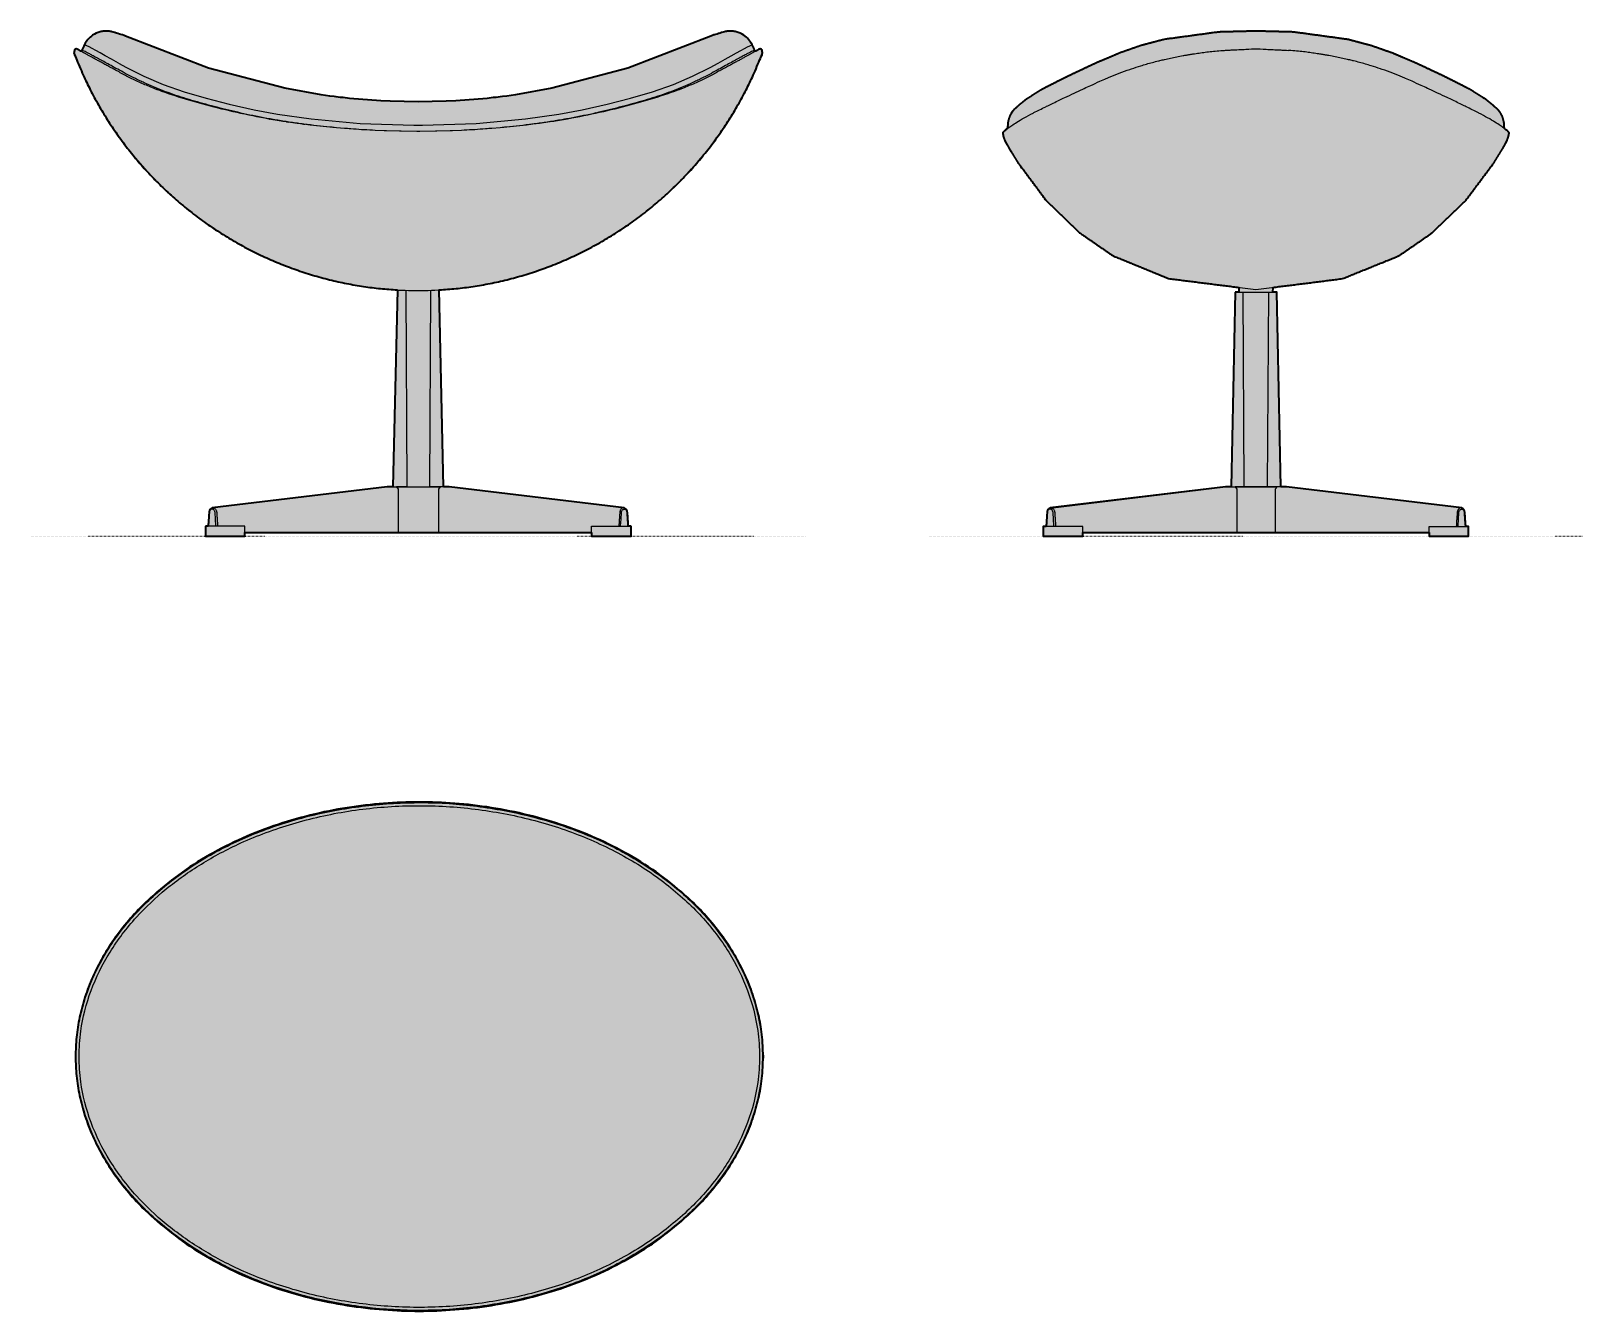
# Model space of a CAD drawing. Header units: millimetres. Extents: x 0 to 1281, y -640 to 417.
import ezdxf

# ---------------------------------------------------------------- set-up
doc = ezdxf.new("R2010")
doc.units = ezdxf.units.MM
doc.linetypes.add('Dots', pattern=[1, 0, -1])
doc.layers.add('Blocks', color=7, linetype='Continuous')
doc.layers.add('Blocks$Fill', color=7, linetype='Continuous', true_color=0xffffff)
for name, color, linetype, lineweight, true_color in [('Blocks$Inner', 7, 'Continuous', 25, 0x007f00), ('Blocks$Outline', 7, 'Continuous', 35, 0xff3f3f), ('Groud', 7, 'Dots', 25, 0x243775)]:
    doc.layers.add(name, color=color, linetype=linetype, lineweight=lineweight, true_color=true_color)

# ---------------------------------------------------------------- blocks, each defined once
blk = doc.blocks.new('EGG Ottoman Top')
at = {"layer": 'Blocks$Fill'}
blk.add_hatch(color=256, dxfattribs=at).paths.add_polyline_path([(0, 0), (0.1, 4.7), (0.3, 9.4), (0.6, 14.1), (1.1, 18.9), (1.8, 23.7), (2.6, 28.5), (3.6, 33.4), (4.7, 38.2), (6, 43.1), (7.5, 48), (9.1, 52.9), (11, 57.8), (12.9, 62.7), (15.1, 67.6), (17.4, 72.5), (19.9, 77.3), (22.6, 82.2), (25.5, 87), (28.5, 91.8), (31.7, 96.5), (35.1, 101.2), (38.6, 105.8), (42.4, 110.4), (46.3, 115), (50.3, 119.4), (54.6, 123.8), (58.9, 128.2), (63.5, 132.4), (68.2, 136.6), (73, 140.7), (78, 144.7), (83.1, 148.6), (88.4, 152.4), (93.8, 156), (99.3, 159.6), (104.9, 163.1), (110.7, 166.5), (116.5, 169.7), (122.5, 172.8), (128.5, 175.8), (134.6, 178.7), (140.9, 181.5), (147.1, 184.1), (153.5, 186.6), (159.9, 189), (166.3, 191.2), (172.8, 193.4), (179.4, 195.3), (185.9, 197.2), (192.5, 198.9), (199.1, 200.5), (205.7, 202), (212.4, 203.3), (219, 204.5), (225.6, 205.6), (232.2, 206.6), (238.8, 207.4), (245.3, 208.1), (258.3, 209.2), (271.2, 209.9), (283.8, 210.1), (296.5, 209.9), (309.3, 209.2), (322.4, 208.2), (328.9, 207.4), (335.5, 206.6), (342.1, 205.6), (348.7, 204.5), (355.3, 203.3), (361.9, 202), (368.6, 200.5), (375.2, 198.9), (381.8, 197.2), (388.3, 195.3), (394.9, 193.4), (401.4, 191.2), (407.8, 189), (414.2, 186.6), (420.6, 184.1), (426.8, 181.5), (433, 178.7), (439.2, 175.9), (445.2, 172.8), (451.2, 169.7), (457, 166.5), (462.8, 163.1), (468.4, 159.6), (473.9, 156.1), (479.3, 152.4), (484.6, 148.6), (489.7, 144.7), (494.7, 140.7), (499.5, 136.6), (504.2, 132.4), (508.8, 128.2), (513.1, 123.8), (517.4, 119.4), (521.4, 115), (525.3, 110.4), (529, 105.8), (532.6, 101.2), (536, 96.5), (539.2, 91.8), (542.2, 87), (545.1, 82.2), (547.8, 77.3), (550.3, 72.5), (552.6, 67.6), (554.8, 62.7), (556.7, 57.8), (558.5, 52.9), (560.2, 48), (561.7, 43.1), (563, 38.2), (564.1, 33.4), (565.1, 28.5), (565.9, 23.7), (566.5, 18.9), (567.1, 14.1), (567.4, 9.4), (567.6, 4.7), (567.7, 0), (567.6, -4.7), (567.4, -9.4), (567.1, -14.1), (566.5, -18.9), (565.9, -23.7), (565.1, -28.5), (564.1, -33.4), (563, -38.2), (561.7, -43.1), (560.2, -48), (558.5, -52.9), (556.7, -57.8), (554.8, -62.7), (552.6, -67.6), (550.3, -72.5), (547.8, -77.3), (545.1, -82.2), (542.2, -87), (539.2, -91.7), (536, -96.5), (532.6, -101.2), (529, -105.8), (525.3, -110.4), (521.4, -115), (517.4, -119.4), (513.1, -123.8), (508.8, -128.2), (504.2, -132.4), (499.5, -136.6), (494.7, -140.7), (489.7, -144.7), (484.6, -148.6), (479.3, -152.3), (473.9, -156), (468.4, -159.6), (462.8, -163.1), (457, -166.5), (451.2, -169.7), (445.2, -172.8), (439.2, -175.8), (433, -178.7), (426.8, -181.5), (420.6, -184.1), (414.2, -186.6), (407.8, -189), (401.4, -191.2), (394.9, -193.3), (388.3, -195.3), (381.8, -197.2), (375.2, -198.9), (368.6, -200.5), (362, -202), (355.3, -203.3), (348.7, -204.5), (342.1, -205.6), (335.5, -206.6), (328.9, -207.4), (322.4, -208.1), (309.4, -209.2), (296.5, -209.9), (283.8, -210.1), (271.2, -209.9), (258.3, -209.2), (245.3, -208.1), (238.8, -207.4), (232.2, -206.6), (225.6, -205.6), (219, -204.5), (212.4, -203.3), (205.7, -202), (199.1, -200.5), (192.5, -198.9), (185.9, -197.2), (179.4, -195.3), (172.8, -193.3), (166.3, -191.2), (159.9, -189), (153.5, -186.6), (147.1, -184.1), (140.9, -181.5), (134.7, -178.7), (128.5, -175.8), (122.5, -172.8), (116.5, -169.7), (110.7, -166.5), (104.9, -163.1), (99.3, -159.6), (93.8, -156), (88.4, -152.3), (83.1, -148.6), (78, -144.7), (73, -140.7), (68.2, -136.6), (63.5, -132.4), (58.9, -128.2), (54.6, -123.8), (50.3, -119.4), (46.3, -115), (42.4, -110.4), (38.6, -105.8), (35.1, -101.2), (31.7, -96.5), (28.5, -91.8), (25.5, -87), (22.6, -82.2), (19.9, -77.3), (17.4, -72.5), (15.1, -67.6), (12.9, -62.7), (11, -57.8), (9.1, -52.9), (7.5, -48), (6, -43.1), (4.7, -38.2), (3.6, -33.4), (2.6, -28.5), (1.8, -23.7), (1.1, -18.9), (0.6, -14.1), (0.3, -9.4), (0.1, -4.7)], flags=0)
at = {"layer": 'Blocks$Inner'}
for points, weights, knots in [([(0, 0), (0, 210.1), (283.8, 210.1), (567.7, 210.1), (567.7, 0), (567.7, 0), (567.7, 0)], [1, 0.707106781187, 1, 0.707106781187, 1, 0.999997740487, 0.999995481008], [-6.283185, -6.283185, -6.283185, -4.712389, -4.712389, -3.141593, -3.141593, -3.141581, -3.141581, -3.141581]), ([(567.7, 0), (567.7, 0), (567.7, 0), (567.7, -210.1), (283.8, -210.1), (0, -210.1), (0, 0)], [0.999995481008, 0.999997740487, 1, 0.707106781187, 1, 0.707106781187, 1], [-3.141581, -3.141581, -3.141581, -3.141568, -3.141568, -1.570772, -1.570772, 0.000024, 0.000024, 0.000024])]:
    blk.add_rational_spline(points, weights, degree=2, knots=knots, dxfattribs=at)
for points, knots in [([(0.5, 0), (0.5, 8), (1.1, 16), (4.1, 35.3), (7.1, 46.4), (15.5, 68.2), (20.9, 78.9), (33.9, 99.4), (41.6, 109.3), (59, 128), (68.7, 136.8), (89.9, 153.2), (101.4, 160.8), (125.9, 174.4), (139, 180.5), (166.2, 191), (180.3, 195.4), (209.5, 202.6), (224.4, 205.2), (254.7, 208.8), (270.1, 209.7), (300.8, 209.5), (316.1, 208.5), (346.4, 204.7), (361.3, 201.9), (390.3, 194.6), (404.4, 190), (431.5, 179.3), (444.4, 173.1), (468.7, 159.2), (480.1, 151.6), (501.1, 135), (510.7, 126.1), (527.7, 107.3), (535.2, 97.3), (548, 76.7), (553.2, 66), (561.3, 44.1), (564.1, 33), (566.7, 14.5), (567.2, 7.2), (567.2, 0)], [-6.283185, -6.283185, -6.283185, -6.283185, -6.168324, -6.168324, -6.005931, -6.005931, -5.843538, -5.843538, -5.681144, -5.681144, -5.518751, -5.518751, -5.356358, -5.356358, -5.193965, -5.193965, -5.031572, -5.031572, -4.869178, -4.869178, -4.706785, -4.706785, -4.544392, -4.544392, -4.381999, -4.381999, -4.219605, -4.219605, -4.057212, -4.057212, -3.894819, -3.894819, -3.732426, -3.732426, -3.570033, -3.570033, -3.407639, -3.407639, -3.245246, -3.245246, -3.141582, -3.141582, -3.141582, -3.141582]), ([(3, 0), (3, 7), (3.5, 14), (6, 32.3), (8.8, 43.5), (16.9, 65.3), (22.2, 76), (34.8, 96.2), (42, 105.9), (57.8, 123.2), (66, 131), (83.9, 145.7), (93.6, 152.6), (114.2, 165.3), (125.1, 171.1), (150.1, 182.5), (164.5, 187.8), (194.2, 196.6), (209.6, 200.1), (241, 205), (256.9, 206.5), (289, 207.4), (305.1, 206.8), (336.8, 203.7), (352.5, 201.1), (383.1, 194.1), (398, 189.6), (426.4, 178.8), (439.9, 172.5), (465.2, 158.5), (476.9, 150.8), (498.3, 134.1), (508.1, 125.1), (525.4, 106.3), (532.9, 96.4), (545.6, 75.9), (550.8, 65.3), (558.8, 43.7), (561.6, 32.7), (564.2, 14.4), (564.7, 7.2), (564.7, 0)], [-6.283185, -6.283185, -6.283185, -6.283185, -6.180992, -6.180992, -6.01601, -6.01601, -5.851799, -5.851799, -5.692451, -5.692451, -5.549418, -5.549418, -5.406385, -5.406385, -5.263352, -5.263352, -5.092577, -5.092577, -4.921803, -4.921803, -4.751029, -4.751029, -4.580254, -4.580254, -4.40948, -4.40948, -4.238705, -4.238705, -4.069076, -4.069076, -3.902121, -3.902121, -3.736045, -3.736045, -3.571973, -3.571973, -3.409194, -3.409194, -3.246303, -3.246303, -3.141582, -3.141582, -3.141582, -3.141582]), ([(567.2, 0), (567.2, -7.2), (566.7, -14.5), (564.1, -32.9), (561.3, -44.1), (553.2, -66), (548, -76.7), (535.2, -97.3), (527.7, -107.3), (510.7, -126.1), (501.1, -135), (480.1, -151.6), (468.7, -159.2), (444.4, -173.1), (431.5, -179.3), (404.4, -190), (390.3, -194.6), (361.3, -201.9), (346.4, -204.7), (316.1, -208.5), (300.8, -209.5), (270.1, -209.6), (254.7, -208.8), (224.4, -205.2), (209.5, -202.6), (180.3, -195.4), (166.2, -191), (139, -180.5), (125.9, -174.4), (101.4, -160.8), (89.9, -153.2), (68.7, -136.8), (59, -128), (41.6, -109.3), (33.9, -99.4), (20.9, -78.9), (15.5, -68.2), (7.1, -46.4), (4.1, -35.3), (1.1, -16), (0.5, -8), (0.5, 0)], [-3.141582, -3.141582, -3.141582, -3.141582, -3.037917, -3.037917, -2.875524, -2.875524, -2.713131, -2.713131, -2.550738, -2.550738, -2.388344, -2.388344, -2.225951, -2.225951, -2.063558, -2.063558, -1.901165, -1.901165, -1.738772, -1.738772, -1.576378, -1.576378, -1.413985, -1.413985, -1.251592, -1.251592, -1.089199, -1.089199, -0.926806, -0.926806, -0.764412, -0.764412, -0.602019, -0.602019, -0.439626, -0.439626, -0.277233, -0.277233, -0.11484, -0.11484, 0.000022, 0.000022, 0.000022, 0.000022]), ([(564.7, 0), (564.7, -7.2), (564.2, -14.4), (561.6, -32.7), (558.8, -43.7), (550.8, -65.3), (545.6, -75.9), (532.9, -96.3), (525.4, -106.2), (508.1, -125.1), (498.3, -134.1), (476.9, -150.8), (465.2, -158.5), (439.9, -172.5), (426.4, -178.8), (398, -189.6), (383.1, -194.1), (352.5, -201.1), (336.8, -203.7), (305.1, -206.8), (289, -207.4), (256.9, -206.5), (241, -205), (209.6, -200.1), (194.2, -196.6), (164.5, -187.8), (150.1, -182.5), (125.1, -171.1), (114.2, -165.3), (93.6, -152.6), (83.9, -145.7), (66, -131), (57.8, -123.2), (42, -105.9), (34.8, -96.2), (22.2, -76), (16.9, -65.3), (8.8, -43.5), (6, -32.3), (3.5, -14), (3, -7), (3, 0)], [-3.141582, -3.141582, -3.141582, -3.141582, -3.036861, -3.036861, -2.87397, -2.87397, -2.711191, -2.711191, -2.547118, -2.547118, -2.381042, -2.381042, -2.214088, -2.214088, -2.044458, -2.044458, -1.873684, -1.873684, -1.702909, -1.702909, -1.532135, -1.532135, -1.361361, -1.361361, -1.190586, -1.190586, -1.019812, -1.019812, -0.876779, -0.876779, -0.733745, -0.733745, -0.590712, -0.590712, -0.431364, -0.431364, -0.267153, -0.267153, -0.102171, -0.102171, 0.000022, 0.000022, 0.000022, 0.000022])]:
    blk.add_open_spline(points, degree=3, knots=knots, dxfattribs=at)
at = {"layer": 'Blocks$Outline'}
blk.add_rational_spline([(0, 0), (0, 210.1), (283.8, 210.1), (567.7, 210.1), (567.7, 0), (567.7, 0), (567.7, 0), (567.7, 0), (567.7, 0), (567.7, -210.1), (283.8, -210.1), (0, -210.1), (0, 0)], [1, 0.707106781187, 1, 0.707106781187, 1, 0.999997740487, 0.999995481008, 0.999997740487, 1, 0.707106781187, 1, 0.707110216399, 0.999993129656], degree=2, knots=[-6.283185, -6.283185, -6.283185, -4.712389, -4.712389, -3.141593, -3.141593, -3.141581, -3.141581, -3.141568, -3.141568, -1.570772, -1.570772, 0.000006, 0.000006, 0.000006], dxfattribs=at)
blk = doc.blocks.new('EGG Ottoman Side')
at = {"layer": 'Blocks$Fill'}
blk.add_hatch(color=256, dxfattribs=at).paths.add_polyline_path([(-0.8, -11.9), (-3.2, -11.9), (-3.2, -20), (29.4, -20), (29.4, -16.9), (315.3, -16.9), (315.3, -20), (347.8, -20), (347.8, -11.9), (345.5, -11.9), (344.7, -0.5), (344.7, -0.3), (344.7, -0.1), (344.7, -0.1), (344.7, 0), (344.7, 0.2), (344.7, 0.4), (344.6, 0.5), (344.6, 0.7), (344.5, 0.8), (344.5, 1), (344.5, 1.1), (344.4, 1.3), (344.4, 1.4), (344.3, 1.5), (344.2, 1.6), (344.2, 1.7), (344.2, 1.8), (344.1, 1.8), (344.1, 1.9), (344.1, 1.9), (344, 2), (344, 2.1), (343.9, 2.1), (343.9, 2.2), (343.9, 2.2), (343.8, 2.3), (343.8, 2.3), (343.7, 2.4), (343.7, 2.4), (343.7, 2.5), (343.6, 2.5), (343.6, 2.6), (343.5, 2.6), (343.5, 2.6), (343.4, 2.7), (343.4, 2.7), (343.3, 2.8), (343.3, 2.8), (343.2, 2.8), (343.2, 2.9), (343.2, 2.9), (343.1, 2.9), (343.1, 3), (343, 3), (343, 3), (342.9, 3), (342.8, 3.1), (342.8, 3.1), (342.7, 3.1), (342.7, 3.1), (342.6, 3.1), (342.6, 3.2), (342.5, 3.2), (342.5, 3.2), (342.4, 3.2), (342.4, 3.2), (342.3, 3.2), (342.3, 3.2), (342.2, 3.3), (197.5, 20.7), (196.9, 20.7), (192.9, 20.7), (189.5, 181.4), (186.3, 181.4), (186.6, 185.4), (244.3, 192.7), (290, 211.3), (317.8, 230.4), (345.5, 257.1), (368.8, 288.2), (376.1, 300.1), (379.6, 306.6), (380.8, 309.9), (381.4, 313), (381.2, 313.3), (381.2, 313.4), (380.2, 314.4), (380, 314.7), (379.8, 314.9), (379.6, 315), (379.4, 315.2), (379, 315.6), (378.5, 316), (378, 316.4), (377.3, 316.8), (377.4, 317.3), (377.4, 317.8), (377.4, 318.3), (377.4, 318.8), (377.4, 319.3), (377.3, 319.8), (377.3, 320.3), (377.2, 320.8), (377.2, 321.3), (377.1, 321.8), (377, 322.3), (376.9, 322.8), (376.8, 323.3), (376.6, 323.8), (376.5, 324.3), (376.4, 324.8), (376.2, 325.3), (376, 325.8), (375.8, 326.2), (375.6, 326.7), (375.4, 327.2), (375.2, 327.6), (375, 328.1), (374.7, 328.5), (374.5, 329), (374.2, 329.4), (374, 329.8), (373.7, 330.2), (373.4, 330.6), (373.1, 331), (372.8, 331.4), (372.5, 331.8), (368, 335.8), (362, 340.7), (348.9, 348.9), (327.7, 359.6), (303.6, 370.9), (284.9, 378.9), (267.3, 385), (248.1, 390.1), (203.1, 396.2), (172.3, 397), (141.6, 396.2), (96.5, 390.1), (77.3, 385), (59.8, 378.9), (41, 370.9), (17, 359.6), (-4.2, 348.9), (-17.3, 340.7), (-23.4, 335.8), (-27.8, 331.8), (-28.1, 331.4), (-28.4, 331), (-28.7, 330.6), (-29, 330.2), (-29.3, 329.8), (-29.5, 329.4), (-29.8, 329), (-30.1, 328.5), (-30.3, 328.1), (-30.5, 327.6), (-30.7, 327.2), (-31, 326.7), (-31.2, 326.2), (-31.3, 325.8), (-31.5, 325.3), (-31.7, 324.8), (-31.8, 324.3), (-32, 323.8), (-32.1, 323.3), (-32.2, 322.8), (-32.3, 322.3), (-32.4, 321.8), (-32.5, 321.3), (-32.5, 320.8), (-32.6, 320.3), (-32.6, 319.8), (-32.7, 319.3), (-32.7, 318.8), (-32.7, 318.3), (-32.7, 317.8), (-32.7, 317.3), (-32.6, 316.8), (-33.3, 316.4), (-33.8, 316), (-34.3, 315.6), (-34.7, 315.2), (-34.9, 315), (-35.1, 314.9), (-35.3, 314.7), (-35.5, 314.4), (-36.5, 313.4), (-36.5, 313.3), (-36.7, 313), (-36.2, 309.9), (-35, 306.6), (-31.4, 300.1), (-24.1, 288.2), (-0.9, 257.1), (26.9, 230.4), (54.7, 211.3), (100.3, 192.7), (158.1, 185.4), (158.3, 181.4), (155.2, 181.4), (155.2, 181.4), (155.2, 181.4), (155.2, 181.4), (155.2, 181.4), (155.2, 181.4), (155.2, 181.4), (155.2, 181.4), (155.2, 181.4), (151.8, 20.7), (147.2, 20.7), (2.5, 3.3), (2.4, 3.2), (2.4, 3.2), (2.3, 3.2), (2.3, 3.2), (2.2, 3.2), (2.1, 3.2), (2.1, 3.2), (2, 3.1), (2, 3.1), (1.9, 3.1), (1.9, 3.1), (1.8, 3.1), (1.8, 3), (1.7, 3), (1.7, 3), (1.6, 3), (1.6, 2.9), (1.5, 2.9), (1.5, 2.9), (1.4, 2.8), (1.4, 2.8), (1.3, 2.8), (1.3, 2.7), (1.2, 2.7), (1.2, 2.6), (1.2, 2.6), (1.1, 2.6), (1.1, 2.5), (1, 2.5), (1, 2.4), (0.9, 2.4), (0.9, 2.3), (0.9, 2.3), (0.8, 2.2), (0.8, 2.2), (0.7, 2.1), (0.7, 2.1), (0.7, 2), (0.6, 1.9), (0.6, 1.9), (0.5, 1.8), (0.5, 1.8), (0.5, 1.7), (0.4, 1.6), (0.4, 1.5), (0.3, 1.4), (0.3, 1.3), (0.2, 1.1), (0.2, 1), (0.1, 0.8), (0.1, 0.7), (0.1, 0.5), (0, 0.4), (0, 0.2), (0, 0), (0, -0.1), (0, -0.1), (0, -0.3), (-0.1, -0.5), (-0.6, -9)], flags=0)
at = {"layer": 'Blocks$Inner'}
for p, q in [((151.8, 20.7), (155.2, 181.4)), ((158.1, 185.4), (158.3, 181.4)), ((162.7, 20.7), (161.7, 181.4)), ((182, 20.7), (182.9, 181.4)), ((186.6, 185.4), (186.3, 181.4)), ((192.9, 20.7), (189.5, 181.4)), ((0, 0), (0, 0.2)), ((344.7, 0), (344.7, 0.2))]:
    blk.add_line(p, q, dxfattribs=at)
for points in [[(372.5, 331.8), (368, 335.8), (362, 340.7), (348.9, 348.9), (327.7, 359.6), (303.6, 370.9), (284.9, 378.9), (267.3, 385), (248.1, 390.1), (203.1, 396.2), (172.3, 397), (141.6, 396.2), (96.5, 390.1), (77.3, 385), (59.8, 378.9), (41, 370.9), (17, 359.6), (-4.2, 348.9), (-17.3, 340.7), (-23.4, 335.8), (-27.8, 331.8)], [(-35.5, 314.4), (-36.5, 313.3), (-36.7, 313), (-36.2, 309.9), (-35, 306.6), (-31.4, 300.1), (-24.1, 288.2), (-0.9, 257.1), (26.9, 230.4), (54.7, 211.3), (100.3, 192.7), (172.3, 183.6), (244.3, 192.7), (290, 211.3), (317.8, 230.4), (345.5, 257.1), (368.8, 288.2), (376.1, 300.1), (379.6, 306.6), (380.8, 309.9), (381.4, 313), (381.2, 313.3), (380.2, 314.4)], [(2.5, 3.2), (147.2, 20.7), (155.1, 20.7), (162.9, 20.7)], [(155.1, 20.7), (156.5, 18.7), (156.5, 0.9), (156.5, -16.9)], [(342.2, 3.2), (197.5, 20.7)], [(-0.8, -11.9), (-0.6, -9), (-0.1, -0.5)], [(5.5, -11.9), (5.5, -11.5), (5.2, -6), (4.8, -0.6)], [(339.1, -11.9), (339.2, -11.5), (339.5, -6), (339.9, -0.6)], [(344.7, -0.5), (345.3, -9), (345.5, -11.9)], [(315.3, -16.9), (188.2, -16.9), (156.5, -16.9), (29.4, -16.9)]]:
    blk.add_lwpolyline(points, dxfattribs=at)
for points in [[(29.4, -11.9), (-3.2, -11.9), (-3.2, -20), (29.4, -20)], [(315.3, -11.9), (347.8, -11.9), (347.8, -20), (315.3, -20)]]:
    blk.add_lwpolyline(points, close=True, dxfattribs=at)
for centre, start, end in [((-11.7, 318.3), 140.1169, 184.0149), ((356.3, 318.3), 355.9851, 39.8831)]:
    blk.add_arc(centre, 21, start, end, dxfattribs=at)
for points, knots in [([(69.5, 365.8), (72.1, 366.7), (77.7, 368.5), (85.2, 370.7), (90.5, 372.1), (92.6, 372.6), (93, 372.7)], [0.86206897, 0.86206897, 0.86206897, 0.86206897, 0.87392241, 0.88793103, 0.89493534, 0.8965227, 0.8965227, 0.8965227, 0.8965227]), ([(93, 372.7), (94.3, 373), (97.3, 373.7), (101.9, 374.7), (106.9, 375.8), (111.3, 376.6), (114.9, 377.2), (117, 377.6), (118.2, 377.7), (118.5, 377.8)], [0.89655172, 0.89655172, 0.89655172, 0.89655172, 0.90193966, 0.90894397, 0.91594828, 0.92295259, 0.92645474, 0.9299569, 0.93101373, 0.93101373, 0.93101373, 0.93101373]), ([(118.5, 377.8), (118.7, 377.8), (119.3, 377.9), (120.8, 378.2), (123.8, 378.6), (127.9, 379.3), (133, 379.9), (138.6, 380.5), (143, 380.9), (145.5, 381), (145.6, 381)], [0.93103448, 0.93103448, 0.93103448, 0.93103448, 0.93170797, 0.93345905, 0.93696121, 0.94396552, 0.95096983, 0.95797414, 0.96497845, 0.96550629, 0.96550629, 0.96550629, 0.96550629]), ([(145.6, 381), (146.6, 381.1), (148.7, 381.2), (155.2, 381.6), (164.6, 382), (170.4, 382.3), (172.3, 382.4)], [0.96551724, 0.96551724, 0.96551724, 0.96551724, 0.9684806, 0.97198276, 0.98599138, 1, 1, 1, 1]), ([(172.3, 382.4), (174.3, 382.3), (180.1, 382), (189.5, 381.6), (196, 381.2), (198.1, 381.1), (199, 381)], [1, 1, 1, 1, 1.01400862, 1.02801724, 1.0315194, 1.03448276, 1.03448276, 1.03448276, 1.03448276]), ([(226.2, 377.8), (226, 377.8), (225.4, 377.9), (223.8, 378.2), (220.9, 378.6), (216.8, 379.3), (211.7, 379.9), (206.1, 380.5), (201.6, 380.9), (199.2, 381), (199.1, 381)], [0.93103448, 0.93103448, 0.93103448, 0.93103448, 0.93170797, 0.93345905, 0.93696121, 0.94396552, 0.95096983, 0.95797414, 0.96497845, 0.96550629, 0.96550629, 0.96550629, 0.96550629]), ([(251.7, 372.7), (250.4, 373), (247.4, 373.7), (242.8, 374.7), (237.8, 375.8), (233.4, 376.6), (229.8, 377.2), (227.7, 377.6), (226.5, 377.7), (226.2, 377.8)], [0.89655172, 0.89655172, 0.89655172, 0.89655172, 0.90193966, 0.90894397, 0.91594828, 0.92295259, 0.92645474, 0.9299569, 0.93101373, 0.93101373, 0.93101373, 0.93101373]), ([(275.2, 365.8), (272.6, 366.7), (267, 368.5), (259.5, 370.7), (254.2, 372.1), (252.1, 372.6), (251.7, 372.7)], [0.86206897, 0.86206897, 0.86206897, 0.86206897, 0.87392241, 0.88793103, 0.89493534, 0.8965227, 0.8965227, 0.8965227, 0.8965227]), ([(48.8, 357.9), (49.6, 358.2), (53.1, 359.7), (59.4, 362.2), (65.6, 364.5), (69, 365.7), (69.5, 365.8)], [0.82758621, 0.82758621, 0.82758621, 0.82758621, 0.83189655, 0.84590517, 0.85991379, 0.8620323, 0.8620323, 0.8620323, 0.8620323]), ([(295.9, 357.9), (295, 358.2), (291.6, 359.7), (285.3, 362.2), (279.1, 364.5), (275.6, 365.7), (275.2, 365.8)], [0.82758621, 0.82758621, 0.82758621, 0.82758621, 0.83189655, 0.84590517, 0.85991379, 0.8620323, 0.8620323, 0.8620323, 0.8620323]), ([(14.5, 342.1), (17.1, 343.3), (21.8, 345.5), (26.8, 347.8), (29.3, 349)], [0.7580409, 0.7580409, 0.7580409, 0.7580409, 0.77528228, 0.78925485, 0.78925485, 0.78925485, 0.78925485]), ([(30.6, 349.7), (32.4, 350.5), (36.6, 352.4), (42.6, 355.2), (47, 357.1), (48.8, 357.9)], [0.79140448, 0.79140448, 0.79140448, 0.79140448, 0.80218034, 0.81618896, 0.82584482, 0.82584482, 0.82584482, 0.82584482]), ([(314, 349.7), (312.3, 350.5), (308.1, 352.4), (302, 355.2), (297.7, 357.1), (295.9, 357.9)], [0.79140448, 0.79140448, 0.79140448, 0.79140448, 0.80218034, 0.81618896, 0.82584482, 0.82584482, 0.82584482, 0.82584482]), ([(330.1, 342.1), (327.6, 343.3), (322.9, 345.5), (317.9, 347.8), (315.4, 349)], [0.7580409, 0.7580409, 0.7580409, 0.7580409, 0.77528228, 0.78925485, 0.78925485, 0.78925485, 0.78925485]), ([(-11.6, 329.3), (-11.4, 329.4), (-8.2, 331.1), (-4.2, 333.1), (-0.2, 335), (0.4, 335.3)], [0.68965517, 0.68965517, 0.68965517, 0.68965517, 0.69181034, 0.71982759, 0.72410195, 0.72410195, 0.72410195, 0.72410195]), ([(0.4, 335.3), (3.4, 336.8), (8, 339), (12.8, 341.3), (14.5, 342.1)], [0.72413793, 0.72413793, 0.72413793, 0.72413793, 0.74784483, 0.7580409, 0.7580409, 0.7580409, 0.7580409]), ([(344.3, 335.3), (341.3, 336.8), (336.7, 339), (331.9, 341.3), (330.1, 342.1)], [0.72413793, 0.72413793, 0.72413793, 0.72413793, 0.74784483, 0.7580409, 0.7580409, 0.7580409, 0.7580409]), ([(356.3, 329.3), (356.1, 329.4), (352.9, 331.1), (348.9, 333.1), (344.8, 335), (344.3, 335.3)], [0.68965517, 0.68965517, 0.68965517, 0.68965517, 0.69181034, 0.71982759, 0.72410195, 0.72410195, 0.72410195, 0.72410195]), ([(-35.7, 314.1), (-35.7, 314.1), (-35.4, 314.3), (-34.4, 315.1), (-32.3, 316.7), (-29.5, 318.9), (-25.3, 321.7), (-19.4, 325.2), (-14.3, 327.9), (-11.6, 329.3)], [0.5499481, 0.5499481, 0.5499481, 0.5499481, 0.5671895, 0.6016723, 0.6296895, 0.6577068, 0.685724, 0.7137412, 0.7395793, 0.7395793, 0.7395793, 0.7395793]), ([(380.4, 314.1), (380.4, 314.1), (380.1, 314.3), (379.1, 315.1), (377, 316.7), (374.2, 318.9), (370, 321.7), (364.1, 325.2), (359, 327.9), (356.3, 329.3)], [0.5499481, 0.5499481, 0.5499481, 0.5499481, 0.5671895, 0.6016723, 0.6296895, 0.6577068, 0.685724, 0.7137412, 0.7395793, 0.7395793, 0.7395793, 0.7395793]), ([(-36.5, 313.4), (-36.5, 313.4), (-36.3, 313.5), (-36.1, 313.8), (-35.7, 314.1)], [0.52916759, 0.52916759, 0.52916759, 0.52916759, 0.52941176, 0.54994813, 0.54994813, 0.54994813, 0.54994813]), ([(-32.6, 316.8), (-33.5, 316.2), (-34.6, 315.3), (-35.2, 314.8), (-35.5, 314.4)], [461.40453089, 461.40453089, 461.40453089, 461.40453089, 461.43308693, 461.4503283, 461.4503283, 461.4503283, 461.4503283]), ([(380.2, 314.4), (379.9, 314.8), (379.3, 315.3), (378.2, 316.2), (377.3, 316.8)], [987.18150708, 987.18150708, 987.18150708, 987.18150708, 987.19874846, 987.2273045, 987.2273045, 987.2273045, 987.2273045]), ([(381.2, 313.4), (381.2, 313.4), (381, 313.5), (380.8, 313.8), (380.4, 314.1)], [0.52916759, 0.52916759, 0.52916759, 0.52916759, 0.52941176, 0.54994813, 0.54994813, 0.54994813, 0.54994813]), ([(162.7, 20.7), (161.3, 20.7), (158.7, 20.7), (156.2, 20.7), (155.1, 20.7)], [174.7825476, 174.7825476, 174.7825476, 174.7825476, 175.2825476, 175.7824891, 175.7824891, 175.7824891, 175.7824891]), ([(189.6, 20.7), (188.5, 20.7), (186, 20.7), (183.4, 20.7), (182, 20.7)], [171.8760259, 171.8760259, 171.8760259, 171.8760259, 172.3759674, 172.8759674, 172.8759674, 172.8759674, 172.8759674]), ([(0, 0.2), (0, 0.4), (0.1, 0.8), (0.4, 1.6), (1.1, 2.7), (1.9, 3.2), (2.5, 3.3)], [8.765759, 8.765759, 8.765759, 8.765759, 8.890759, 9.015759, 9.265759, 9.765759, 9.765759, 9.765759, 9.765759]), ([(1.9, 2.3), (1.6, 2.2), (1.3, 2.1), (0.9, 1.8), (0.7, 1.6), (0.4, 1.2), (0.2, 0.8), (0.1, 0.4), (0, 0.2), (0, 0)], [11.8444079, 11.8444079, 11.8444079, 11.8444079, 11.9797141, 11.9932299, 12.0066264, 12.1136516, 12.1406021, 12.1675963, 12.2217192, 12.2217192, 12.2217192, 12.2217192]), ([(4.6, 0.5), (4.6, 0.6), (4.5, 0.8), (4.3, 1.2), (4.1, 1.6), (3.7, 1.9), (3.4, 2.1), (3.1, 2.2), (2.8, 2.3)], [11.4634575, 11.4634575, 11.4634575, 11.4634575, 11.4904333, 11.5173814, 11.6244095, 11.6513253, 11.6783598, 11.7866289, 11.7866289, 11.7866289, 11.7866289]), ([(3.5, 3.3), (4, 3.2), (4.7, 2.9), (5.5, 1.9), (5.8, 1.3), (5.9, 0.9)], [10.765759, 10.765759, 10.765759, 10.765759, 11.265759, 11.515759, 11.765759, 11.765759, 11.765759, 11.765759]), ([(341.1, 3.3), (340.7, 3.2), (339.9, 2.9), (339.1, 1.9), (338.9, 1.3), (338.7, 0.9)], [2.243635, 2.243635, 2.243635, 2.243635, 2.743635, 2.993635, 3.243635, 3.243635, 3.243635, 3.243635]), ([(340.1, 0.5), (340.1, 0.6), (340.1, 0.8), (340.3, 1.2), (340.6, 1.6), (340.9, 1.9), (341.3, 2.1), (341.6, 2.2), (341.8, 2.3)], [11.4634575, 11.4634575, 11.4634575, 11.4634575, 11.4904333, 11.5173814, 11.6244095, 11.6513253, 11.6783598, 11.7866289, 11.7866289, 11.7866289, 11.7866289]), ([(344.7, 0.2), (344.6, 0.4), (344.6, 0.8), (344.3, 1.6), (343.6, 2.7), (342.8, 3.2), (342.2, 3.3)], [0.243635, 0.243635, 0.243635, 0.243635, 0.368635, 0.493635, 0.743635, 1.243635, 1.243635, 1.243635, 1.243635]), ([(342.8, 2.3), (343.1, 2.2), (343.4, 2.1), (343.8, 1.8), (344, 1.6), (344.3, 1.2), (344.5, 0.8), (344.6, 0.4), (344.6, 0.2), (344.7, 0)], [11.8444079, 11.8444079, 11.8444079, 11.8444079, 11.9797141, 11.9932299, 12.0066264, 12.1136516, 12.1406021, 12.1675963, 12.2217192, 12.2217192, 12.2217192, 12.2217192]), ([(6.2, -0.5), (6.2, -0.7), (6.3, -1.3), (6.3, -2.3), (6.5, -4.2), (6.6, -7), (6.8, -9.7), (6.9, -11.3), (7, -11.9)], [13.7657594, 13.7657594, 13.7657594, 13.7657594, 13.8157594, 13.8657594, 13.9657594, 14.1657594, 14.3657594, 14.4597784, 14.4597784, 14.4597784, 14.4597784]), ([(338.5, -0.5), (338.5, -0.7), (338.4, -1.3), (338.4, -2.3), (338.2, -4.2), (338, -7), (337.9, -9.7), (337.8, -11.3), (337.7, -11.9)], [5.2436349, 5.2436349, 5.2436349, 5.2436349, 5.2936349, 5.3436349, 5.4436349, 5.6436349, 5.8436349, 5.9376539, 5.9376539, 5.9376539, 5.9376539])]:
    blk.add_open_spline(points, degree=3, knots=knots, dxfattribs=at)
for points, degree in [([(29.3, 349), (29.7, 349.2), (30, 349.4), (30.6, 349.7)], 3), ([(315.4, 349), (315, 349.2), (314.7, 349.4), (314, 349.7)], 3), ([(155.2, 181.4), (155.1, 181.4), (155.4, 181.4), (156.8, 181.4), (159.1, 181.4), (160.9, 181.4), (161.7, 181.4)], 3), ([(161.7, 181.4), (165, 181.4), (168.6, 181.4), (172.1, 181.4)], 3), ([(172.1, 181.4), (172.2, 181.4), (172.2, 181.4), (172.3, 181.4)], 3), ([(172.3, 181.4), (172.4, 181.4), (172.5, 181.4), (172.6, 181.4)], 3), ([(172.6, 181.4), (176.1, 181.4), (179.6, 181.4), (182.9, 181.4)], 3), ([(182.9, 181.4), (183.8, 181.4), (185.6, 181.4), (187.9, 181.4), (189.3, 181.4), (189.6, 181.4), (189.5, 181.4)], 3), ([(172.1, 20.7), (168.9, 20.7), (165.7, 20.7), (162.7, 20.7)], 3), ([(162.9, 20.7), (164.4, 20.7), (167.5, 20.7), (170.6, 20.7), (172.1, 20.7)], 3), ([(172.1, 20.7), (172.2, 20.7), (172.3, 20.7), (172.3, 20.7)], 3), ([(172.3, 20.7), (172.3, 20.7), (172.2, 20.7), (172.1, 20.7)], 3), ([(172.3, 20.7), (172.4, 20.7), (172.5, 20.7), (172.6, 20.7)], 3), ([(172.6, 20.7), (172.5, 20.7), (172.4, 20.7), (172.3, 20.7)], 3), ([(172.6, 20.7), (174.1, 20.7), (177.2, 20.7), (180.2, 20.7), (181.7, 20.7)], 3), ([(182, 20.7), (179, 20.7), (175.8, 20.7), (172.6, 20.7)], 3), ([(181.7, 20.7), (189.6, 20.7)], 1), ([(189.6, 20.7), (188.2, 18.7)], 1), ([(188.2, 18.7), (188.2, 0.9)], 1), ([(197.5, 20.7), (189.6, 20.7)], 1), ([(196.9, 20.7), (197.1, 20.7), (197.3, 20.7), (197.5, 20.7)], 3), ([(-0.1, -0.5), (0, -0.4), (0, -0.2), (0, 0)], 3), ([(2.5, 3.3), (2.7, 3.3), (3, 3.3), (3.4, 3.3), (3.5, 3.3)], 3), ([(4.8, -0.3), (4.8, 0), (4.7, 0.3), (4.6, 0.5)], 3), ([(5.9, 0.9), (6, 0.8), (6.1, 0.4), (6.2, 0.1), (6.2, -0.1)], 3), ([(188.2, 0.9), (188.2, -16.9)], 1), ([(338.7, 0.9), (338.7, 0.8), (338.6, 0.4), (338.5, 0.1), (338.5, -0.1)], 3), ([(339.9, -0.3), (339.9, 0), (340, 0.3), (340.1, 0.5)], 3), ([(342.2, 3.3), (342, 3.3), (341.7, 3.3), (341.3, 3.3), (341.1, 3.3)], 3), ([(6.2, -0.1), (6.2, -0.2), (6.2, -0.3), (6.2, -0.4), (6.2, -0.5)], 3), ([(338.5, -0.1), (338.5, -0.2), (338.5, -0.3), (338.5, -0.4), (338.5, -0.5)], 3), ([(344.7, 0), (344.7, -0.2), (344.7, -0.4), (344.7, -0.5)], 3)]:
    blk.add_open_spline(points, degree=degree, dxfattribs=at)
for points in [[(2.8, 2.3), (2.6, 2.3), (2.4, 2.3), (2.2, 2.3), (1.9, 2.3)], [(341.8, 2.3), (342.1, 2.3), (342.3, 2.3), (342.5, 2.3), (342.8, 2.3)]]:
    blk.add_rational_spline(points, [0.990375690387, 0.995106072998, 1, 0.994120355699, 0.988476771607], degree=2, knots=[11.78662886, 11.78662886, 11.78662886, 11.81287516, 11.81287516, 11.84440789, 11.84440789, 11.84440789], dxfattribs=at)
for points in [[(4.8, -0.6), (4.8, -0.4), (4.8, -0.3)], [(339.9, -0.6), (339.9, -0.4), (339.9, -0.3)]]:
    blk.add_rational_spline(points, [0.965290519414, 0.955885391219, 0.947271910682], degree=2, dxfattribs=at)
at = {"layer": 'Blocks$Outline'}
for points in [[(155.2, 181.4), (151.8, 20.7)], [(158.1, 185.4), (158.3, 181.4)], [(186.3, 181.4), (186.6, 185.4)], [(192.9, 20.7), (189.5, 181.4)], [(147.2, 20.7), (2.5, 3.3)], [(342.2, 3.3), (197.5, 20.7)], [(-0.8, -11.9), (-3.2, -11.9), (-3.2, -20), (29.4, -20), (29.4, -16.9)], [(315.3, -16.9), (315.3, -20), (347.8, -20), (347.8, -11.9), (345.5, -11.9)], [(29.4, -16.9), (156.5, -16.9), (188.2, -16.9), (315.3, -16.9)]]:
    blk.add_lwpolyline(points, dxfattribs=at)
for points, weights, knots in [([(186.6, 185.4), (205.8, 187.8), (225.1, 190.2), (244.3, 192.7), (259.5, 198.9), (274.8, 205.1), (290, 211.3), (299.2, 217.6), (308.5, 224), (317.8, 230.4), (327, 239.3), (336.3, 248.2), (345.5, 257.1), (353.3, 267.5), (361, 277.9), (368.8, 288.2), (371.2, 292.2), (373.7, 296.2), (376.1, 300.1), (377.3, 302.3), (378.5, 304.4), (379.6, 306.6), (380, 307.7), (380.4, 308.8), (380.8, 309.9), (381, 310.9), (381.2, 312), (381.4, 313), (381.4, 313.1), (381.3, 313.2), (381.2, 313.3), (381.2, 313.3), (380.9, 313.7), (380.5, 314.1), (380.2, 314.4), (379.9, 314.8), (379.3, 315.3), (378.2, 316.2), (377.3, 316.8), (377.7, 322.3), (376, 327.6), (372.5, 331.8), (371, 333.1), (369.5, 334.4), (368, 335.8), (366, 337.4), (364, 339), (362, 340.7), (357.6, 343.4), (353.3, 346.2), (348.9, 348.9), (341.8, 352.5), (334.8, 356.1), (327.7, 359.6), (319.7, 363.4), (311.7, 367.2), (303.6, 370.9), (297.4, 373.6), (291.1, 376.2), (284.9, 378.9), (279, 380.9), (273.2, 383), (267.3, 385), (260.9, 386.7), (254.5, 388.4), (248.1, 390.1), (233.1, 392.1), (218.1, 394.2), (203.1, 396.2), (192.9, 396.5), (182.6, 396.7), (172.3, 397), (162.1, 396.7), (151.8, 396.5), (141.6, 396.2), (126.6, 394.2), (111.6, 392.1), (96.5, 390.1), (90.1, 388.4), (83.7, 386.7), (77.3, 385), (71.5, 383), (65.7, 380.9), (59.8, 378.9), (53.6, 376.2), (47.3, 373.6), (41, 370.9), (33, 367.2), (25, 363.4), (17, 359.6), (9.9, 356.1), (2.8, 352.5), (-4.2, 348.9), (-8.6, 346.2), (-13, 343.4), (-17.3, 340.7), (-19.3, 339), (-21.3, 337.4), (-23.4, 335.8), (-24.8, 334.4), (-26.3, 333.1), (-27.8, 331.8)], [1, 1, 1, 1, 1, 1, 1, 1, 1, 1, 1, 1, 1, 1, 1, 1, 1, 1, 1, 1, 1, 1, 1, 1, 1, 1, 1, 1, 1, 1, 1, 1, 1, 1, 1, 1, 1, 1, 1, 0.951677862179, 0.951677862179, 1, 1, 1, 1, 1, 1, 1, 1, 1, 1, 1, 1, 1, 1, 1, 1, 1, 1, 1, 1, 1, 1, 1, 1, 1, 1, 1, 1, 1, 1, 1, 1, 1, 1, 1, 1, 1, 1, 1, 1, 1, 1, 1, 1, 1, 1, 1, 1, 1, 1, 1, 1, 1, 1, 1, 1, 1, 1, 1, 1, 1], [738.658596, 738.658596, 738.658596, 738.658596, 796.876105, 796.876105, 796.876105, 846.143015, 846.143015, 846.143015, 879.912969, 879.912969, 879.912969, 918.445937, 918.445937, 918.445937, 957.263863, 957.263863, 957.263863, 971.278105, 971.278105, 971.278105, 978.60071, 978.60071, 978.60071, 982.121104, 982.121104, 982.121104, 985.319332, 985.319332, 985.319332, 985.6938, 985.6938, 985.6938, 985.739245, 987.181507, 987.181507, 987.181507, 987.198748, 987.227304, 987.227304, 987.227304, 1003.352533, 1003.352533, 1003.352533, 1009.289515, 1009.289515, 1009.289515, 1017.085216, 1017.085216, 1017.085216, 1032.546381, 1032.546381, 1032.546381, 1056.293733, 1056.293733, 1056.293733, 1082.885185, 1082.885185, 1082.885185, 1103.272902, 1103.272902, 1103.272902, 1121.857276, 1121.857276, 1121.857276, 1141.710044, 1141.710044, 1141.710044, 1187.13976, 1187.13976, 1187.13976, 1217.92957, 1217.92957, 1217.92957, 1248.719379, 1248.719379, 1248.719379, 1294.149096, 1294.149096, 1294.149096, 1314.001864, 1314.001864, 1314.001864, 1332.586238, 1332.586238, 1332.586238, 1352.973955, 1352.973955, 1352.973955, 1379.565407, 1379.565407, 1379.565407, 1403.312759, 1403.312759, 1403.312759, 1418.773924, 1418.773924, 1418.773924, 1426.569625, 1426.569625, 1426.569625, 1432.506607, 1432.506607, 1432.506607, 1432.506607]), ([(-27.8, 331.8), (-31.3, 327.6), (-33, 322.3), (-32.6, 316.8), (-33.5, 316.2), (-34.6, 315.3), (-35.2, 314.8), (-35.5, 314.4), (-35.8, 314.1), (-36.2, 313.7), (-36.5, 313.3), (-36.5, 313.3), (-36.6, 313.2), (-36.7, 313.1), (-36.7, 313), (-36.5, 312), (-36.4, 310.9), (-36.2, 309.9), (-35.8, 308.8), (-35.4, 307.7), (-35, 306.6), (-33.8, 304.4), (-32.6, 302.3), (-31.4, 300.1), (-29, 296.2), (-26.5, 292.2), (-24.1, 288.2), (-16.3, 277.9), (-8.6, 267.5), (-0.9, 257.1), (8.4, 248.2), (17.6, 239.3), (26.9, 230.4), (36.2, 224), (45.4, 217.6), (54.7, 211.3), (69.9, 205.1), (85.1, 198.9), (100.3, 192.7), (119.6, 190.2), (138.9, 187.8), (158.1, 185.4)], [1, 0.951677862179, 0.951677862179, 1, 1, 1, 1, 1, 1, 1, 1, 1, 1, 1, 1, 1, 1, 1, 1, 1, 1, 1, 1, 1, 1, 1, 1, 1, 1, 1, 1, 1, 1, 1, 1, 1, 1, 1, 1, 1, 1, 1], [445.279302, 445.279302, 445.279302, 445.279302, 461.404531, 461.404531, 461.404531, 461.433087, 461.450328, 461.450328, 461.450328, 462.89259, 462.938036, 462.938036, 462.938036, 463.312503, 463.312503, 463.312503, 466.510732, 466.510732, 466.510732, 470.031125, 470.031125, 470.031125, 477.35373, 477.35373, 477.35373, 491.367972, 491.367972, 491.367972, 530.185898, 530.185898, 530.185898, 568.718866, 568.718866, 568.718866, 602.488821, 602.488821, 602.488821, 651.755731, 651.755731, 651.755731, 709.97324, 709.97324, 709.97324, 709.97324])]:
    blk.add_rational_spline(points, weights, degree=3, knots=knots, dxfattribs=at)
for points, knots in [([(158.3, 181.4), (157.8, 181.4), (156.6, 181.4), (155.6, 181.4), (155.3, 181.4), (155.2, 181.4)], [0.5319194, 0.5319194, 0.5319194, 0.5319194, 0.7937676, 1.1906514, 1.3861595, 1.3861595, 1.3861595, 1.3861595]), ([(189.5, 181.4), (189.5, 181.4), (189.5, 181.4), (189.5, 181.4), (189.1, 181.4), (188, 181.4), (186.9, 181.4), (186.3, 181.4)], [-3.3937952, -3.3937952, -3.3937952, -3.3937952, -3.393709, -3.2919744, -3.0964663, -2.6995825, -2.4377343, -2.4377343, -2.4377343, -2.4377343]), ([(2.5, 3.3), (2.5, 3.2), (1.9, 3.2), (1, 2.7), (0.4, 1.6), (0.1, 0.8), (0, 0.4), (0, 0.2), (0, 0.2), (0, 0.1), (0, 0), (0, -0.2), (0, -0.4), (-0.1, -0.5), (-0.3, -3.4), (-0.5, -6.2), (-0.6, -9), (-0.7, -9.9), (-0.8, -10.9), (-0.8, -11.9)], [-9.765759, -9.765759, -9.765759, -9.765759, -9.75188, -9.265762, -9.015762, -8.890762, -8.765762, -8.765762, -8.765762, -8.522127, -8.522127, -8.522127, -8.466599, -8.466599, -8.466599, -0.000001, -0.000001, -0.000001, 2.865533, 2.865533, 2.865533, 2.865533]), ([(344.7, 0), (344.7, 0.1), (344.7, 0.2), (344.7, 0.2), (344.6, 0.4), (344.6, 0.8), (344.3, 1.6), (343.6, 2.7), (342.8, 3.2), (342.2, 3.2), (342.2, 3.3)], [0, 0, 0, 0, 0.243635, 0.243635, 0.243635, 0.368636, 0.493636, 0.743637, 1.229755, 1.243635, 1.243635, 1.243635, 1.243635]), ([(345.5, -11.9), (345.5, -10.9), (345.4, -9.9), (345.3, -9), (345.1, -6.2), (344.9, -3.4), (344.7, -0.5), (344.7, -0.4), (344.7, -0.2), (344.7, 0)], [-11.822748, -11.822748, -11.822748, -11.822748, -8.957215, -8.957215, -8.957215, -0.490619, -0.490619, -0.490619, -0.43509, -0.43509, -0.43509, -0.43509])]:
    blk.add_open_spline(points, degree=3, knots=knots, dxfattribs=at)
for points in [[(155.2, 181.4), (155.2, 181.4), (155.2, 181.4), (155.2, 181.4)], [(151.8, 20.7), (150.2, 20.7), (148.7, 20.7), (147.2, 20.7)], [(196.9, 20.7), (195.6, 20.7), (194.2, 20.7), (192.9, 20.7)], [(197.5, 20.7), (197.3, 20.7), (197.1, 20.7), (196.9, 20.7)]]:
    blk.add_open_spline(points, degree=3, dxfattribs=at)
blk = doc.blocks.new('EGG Ottoman Front')
at = {"layer": 'Blocks$Fill'}
blk.add_hatch(color=256, dxfattribs=at).paths.add_polyline_path([(78.1, 412.8), (76.8, 413.4), (66.7, 416.5), (66, 416.6), (65.7, 416.7), (65.3, 416.8), (65, 416.8), (64.6, 416.9), (64.3, 416.9), (63.9, 416.9), (63.5, 417), (63.1, 417), (62.6, 417), (62.2, 417), (61.8, 417), (61.3, 417), (60.9, 417), (60.5, 416.9), (60.1, 416.9), (59.6, 416.8), (59.2, 416.8), (58.8, 416.7), (58.4, 416.6), (57.9, 416.6), (57.5, 416.5), (57.1, 416.4), (56.7, 416.3), (56.3, 416.1), (55.8, 416), (55.4, 415.9), (55, 415.7), (54.6, 415.6), (54.2, 415.4), (53.8, 415.2), (53.5, 415), (53.1, 414.8), (52.7, 414.6), (52.3, 414.4), (51.9, 414.2), (51.6, 414), (51.2, 413.8), (50.8, 413.5), (50.3, 413.1), (49.8, 412.8), (49.3, 412.4), (48.8, 411.9), (48.3, 411.5), (47.9, 411), (47.4, 410.6), (47, 410.1), (46.6, 409.6), (46.2, 409.1), (45.8, 408.6), (45.4, 408), (45.1, 407.5), (44.7, 406.9), (44.4, 406.4), (41.9, 401.2), (41.4, 400.2), (39.5, 401.3), (38.7, 401.7), (38.2, 402), (37.8, 402.1), (37.4, 402.3), (37.3, 402.3), (37.1, 402.4), (36.8, 402.2), (35.9, 401.8), (35.8, 401.6), (35.8, 401.4), (35.7, 401.3), (35.7, 401.1), (35.6, 400.9), (35.6, 400.7), (35.6, 400.6), (35.5, 400.4), (35.5, 400.2), (35.5, 400), (35.5, 399.9), (35.5, 399.7), (35.5, 399.5), (35.4, 399.4), (35.4, 399.2), (35.4, 399), (39.3, 389.4), (43.4, 379.9), (48, 370.4), (52.9, 361), (55.5, 356.3), (58.2, 351.7), (61, 347.1), (63.9, 342.5), (66.8, 338), (69.9, 333.5), (73, 329.1), (76.3, 324.7), (79.6, 320.3), (83, 316), (86.5, 311.7), (90.1, 307.5), (93.8, 303.3), (97.5, 299.3), (101.4, 295.2), (105.3, 291.3), (109.3, 287.4), (113.4, 283.5), (117.5, 279.8), (121.7, 276.1), (126, 272.4), (130.4, 268.9), (134.8, 265.5), (139.3, 262.1), (143.9, 258.8), (148.5, 255.6), (153.2, 252.4), (157.9, 249.4), (162.7, 246.5), (167.5, 243.6), (172.4, 240.8), (177.4, 238.2), (182.3, 235.6), (187.3, 233.1), (192.4, 230.7), (197.5, 228.4), (202.6, 226.2), (207.8, 224.1), (212.9, 222.1), (218.1, 220.2), (223.4, 218.5), (228.6, 216.8), (233.8, 215.2), (239.1, 213.7), (244.4, 212.3), (249.7, 211), (255, 209.8), (260.3, 208.6), (265.6, 207.6), (270.8, 206.7), (276.1, 205.9), (281.4, 205.2), (291.9, 204.1), (302.4, 203.3), (298.8, 40.7), (294.3, 40.7), (294.2, 40.7), (294.2, 40.7), (294.2, 40.7), (294.1, 40.7), (149.6, 23.3), (149.5, 23.2), (149.5, 23.2), (149.4, 23.2), (149.3, 23.2), (149.3, 23.2), (149.2, 23.2), (149.2, 23.2), (149.1, 23.2), (149.1, 23.1), (149, 23.1), (149, 23.1), (148.9, 23.1), (148.9, 23), (148.8, 23), (148.8, 23), (148.7, 23), (148.7, 22.9), (148.6, 22.9), (148.6, 22.9), (148.5, 22.8), (148.5, 22.8), (148.4, 22.8), (148.4, 22.7), (148.3, 22.7), (148.3, 22.7), (148.2, 22.6), (148.2, 22.6), (148.2, 22.5), (148.1, 22.5), (148.1, 22.4), (148, 22.4), (148, 22.3), (147.9, 22.3), (147.9, 22.2), (147.9, 22.2), (147.8, 22.1), (147.8, 22.1), (147.8, 22), (147.7, 22), (147.7, 21.9), (147.6, 21.8), (147.6, 21.8), (147.6, 21.7), (147.5, 21.7), (147.5, 21.5), (147.4, 21.4), (147.4, 21.3), (147.3, 21.1), (147.3, 21), (147.2, 20.8), (147.2, 20.7), (147.1, 20.6), (147.1, 20.4), (147.1, 20.3), (147.1, 20), (147.1, 19.9), (147.1, 19.9), (147.1, 19.7), (147, 19.5), (146.4, 11), (146.3, 8.2), (143.9, 8.2), (143.9, 0), (176.5, 0), (176.5, 3.1), (298.7, 3.1), (298.7, 3.1), (340.6, 3.1), (340.6, 3.1), (462.8, 3.1), (462.8, 0), (495.4, 0), (495.4, 8.2), (493.1, 8.2), (492.3, 19.5), (492.3, 19.7), (492.3, 19.9), (492.3, 19.9), (492.2, 20), (492.2, 20.3), (492.2, 20.4), (492.2, 20.6), (492.2, 20.7), (492.1, 20.8), (492.1, 21), (492, 21.1), (492, 21.3), (491.9, 21.4), (491.9, 21.5), (491.8, 21.7), (491.8, 21.7), (491.7, 21.8), (491.7, 21.8), (491.7, 21.9), (491.6, 22), (491.6, 22), (491.6, 22.1), (491.5, 22.1), (491.5, 22.2), (491.4, 22.2), (491.4, 22.3), (491.4, 22.3), (491.3, 22.4), (491.3, 22.4), (491.2, 22.5), (491.2, 22.5), (491.1, 22.6), (491.1, 22.6), (491, 22.7), (491, 22.7), (491, 22.7), (490.9, 22.8), (490.9, 22.8), (490.8, 22.8), (490.8, 22.9), (490.7, 22.9), (490.7, 22.9), (490.6, 23), (490.6, 23), (490.5, 23), (490.5, 23), (490.4, 23.1), (490.4, 23.1), (490.3, 23.1), (490.3, 23.1), (490.2, 23.2), (490.2, 23.2), (490.1, 23.2), (490, 23.2), (490, 23.2), (489.9, 23.2), (489.9, 23.2), (489.8, 23.2), (489.7, 23.3), (345.2, 40.7), (345.2, 40.7), (345.2, 40.7), (345.1, 40.7), (345.1, 40.7), (340.5, 40.7), (337, 203.3), (347.4, 204.1), (357.9, 205.2), (363.2, 205.9), (368.5, 206.7), (373.8, 207.6), (379.1, 208.6), (384.4, 209.8), (389.7, 211), (394.9, 212.3), (400.2, 213.7), (405.5, 215.2), (410.7, 216.8), (416, 218.5), (421.2, 220.2), (426.4, 222.1), (431.6, 224.1), (436.7, 226.2), (441.9, 228.4), (446.9, 230.7), (452, 233.1), (457, 235.6), (462, 238.2), (466.9, 240.8), (471.8, 243.6), (476.6, 246.5), (481.4, 249.4), (486.2, 252.4), (490.8, 255.6), (495.5, 258.8), (500, 262.1), (504.5, 265.5), (508.9, 268.9), (513.3, 272.4), (517.6, 276.1), (521.8, 279.8), (526, 283.5), (530, 287.4), (534, 291.3), (538, 295.2), (541.8, 299.3), (545.6, 303.3), (549.2, 307.5), (552.8, 311.7), (556.3, 316), (559.7, 320.3), (563.1, 324.7), (566.3, 329.1), (569.4, 333.5), (572.5, 338), (575.5, 342.5), (578.3, 347.1), (581.1, 351.7), (583.8, 356.3), (586.4, 361), (591.3, 370.4), (595.9, 379.9), (600.1, 389.4), (603.9, 399), (603.9, 399), (603.9, 399.2), (603.9, 399.4), (603.9, 399.5), (603.9, 399.7), (603.9, 399.9), (603.8, 400), (603.8, 400.2), (603.8, 400.4), (603.8, 400.6), (603.7, 400.7), (603.7, 400.9), (603.7, 401.1), (603.6, 401.3), (603.6, 401.4), (603.5, 401.6), (603.4, 401.8), (602.2, 402.4), (602.1, 402.3), (601.9, 402.3), (601.5, 402.1), (601.2, 402), (600.6, 401.7), (599.3, 401), (597.9, 400.2), (597.4, 401.2), (594.9, 406.4), (594.6, 406.9), (594.3, 407.5), (593.9, 408), (593.6, 408.6), (593.2, 409.1), (592.8, 409.6), (592.4, 410.1), (591.9, 410.6), (591.5, 411), (591, 411.5), (590.5, 411.9), (590, 412.4), (589.5, 412.8), (589, 413.1), (588.5, 413.5), (588.1, 413.8), (587.8, 414), (587.4, 414.2), (587, 414.4), (586.7, 414.6), (586.3, 414.8), (585.9, 415), (585.5, 415.2), (585.1, 415.4), (584.7, 415.6), (584.3, 415.7), (583.9, 415.9), (583.5, 416), (583.1, 416.1), (582.7, 416.3), (582.3, 416.4), (581.8, 416.5), (581.4, 416.6), (581, 416.6), (580.6, 416.7), (580.1, 416.8), (579.7, 416.8), (579.3, 416.9), (578.9, 416.9), (578.4, 417), (578, 417), (577.6, 417), (577.1, 417), (576.7, 417), (576.3, 417), (575.8, 417), (575.4, 416.9), (575.1, 416.9), (574.7, 416.9), (574.4, 416.8), (574, 416.8), (573.7, 416.7), (573.3, 416.6), (572.6, 416.5), (562.5, 413.4), (561.2, 412.8), (492.7, 386.5), (429.9, 369.8), (400, 364.5), (392.7, 363.4), (376.5, 361.4), (342.8, 359), (319.7, 358.6), (296.5, 359), (288.8, 359.4), (262.9, 361.4), (239.4, 364.5), (209.4, 369.8), (146.6, 386.5)], flags=0)
at = {"layer": 'Blocks$Inner'}
for p, q in [((196.5, 344.4), (197, 344.3)), ((442.9, 344.4), (442.3, 344.3)), ((302.4, 203.3), (298.8, 40.7)), ((309.3, 203), (310.2, 40.7)), ((329.1, 40.7), (330, 203)), ((337, 203.3), (340.5, 40.7)), ((301.6, 40.7), (337.8, 40.7)), ((147.1, 20), (147.1, 20.3)), ((492.2, 20), (492.2, 20.3))]:
    blk.add_line(p, q, dxfattribs=at)
for points in [[(66.7, 416.5), (76.8, 413.4), (78.1, 412.8), (146.6, 386.5), (209.4, 369.8), (239.4, 364.5), (246.6, 363.4), (250.2, 363), (251.9, 362.7), (253.6, 362.5), (255.2, 362.3), (256.7, 362.2), (257.3, 362.1), (257.7, 362.1), (262.9, 361.4), (288.8, 359.4), (296.5, 359), (319.7, 358.6), (342.8, 359), (350.6, 359.4), (376.5, 361.4), (381.6, 362.1), (382, 362.1), (382.7, 362.2), (384.1, 362.3), (385.7, 362.5), (387.4, 362.7), (389.1, 363), (392.7, 363.4), (400, 364.5), (429.9, 369.8), (492.7, 386.5), (561.2, 412.8), (562.5, 413.4), (572.6, 416.5)], [(37.1, 402.4), (36.8, 402.2), (36.5, 402.1), (36.2, 401.9), (35.9, 401.8)], [(41.9, 401.2), (41.4, 400.2)], [(47.9, 404), (46, 404.9), (44.1, 405.8)], [(53.4, 401), (50.4, 402.7), (47.9, 404)], [(61.2, 396.6), (57, 399), (53.4, 401)], [(578.1, 396.6), (582.4, 399), (585.9, 401)], [(586, 401), (588.9, 402.7), (591.4, 404)], [(591.4, 404), (593.3, 404.9), (595.2, 405.8)], [(597.4, 401.2), (597.9, 400.2)], [(603.4, 401.8), (603.1, 401.9), (602.8, 402.1), (602.5, 402.2), (602.2, 402.4)], [(72.1, 390.6), (66.3, 393.8), (61.3, 396.6)], [(72.1, 390.6), (78.7, 387), (93.1, 379.7), (109, 372.9), (126.3, 366.9), (144.5, 361.5), (163.7, 356.6), (184.3, 352), (203.6, 348.4), (231.2, 344.5), (271.7, 340.8), (316.1, 339.2), (319.7, 339.3), (323.3, 339.2), (367.6, 340.8), (408.2, 344.5), (435.7, 348.4), (455.1, 352), (475.6, 356.6), (494.9, 361.5), (513.1, 366.9), (530.3, 372.9), (546.2, 379.7), (560.7, 387), (567.2, 390.6)], [(567.2, 390.6), (573, 393.8), (578, 396.6)], [(258.9, 336.7), (252.1, 337.2), (246.6, 337.7), (241.2, 338.2), (235.8, 338.8), (230.4, 339.4), (225, 340.1), (219.6, 340.8), (217.9, 341), (209, 342.3)], [(375.3, 336.2), (373.1, 336.1), (370.8, 335.9), (368.6, 335.8), (366.4, 335.6), (364.2, 335.5), (362, 335.4), (359.8, 335.2), (357.6, 335.1), (355.3, 335), (347.9, 334.7), (347.9, 334.7), (347.8, 334.7), (347.8, 334.7), (347.7, 334.7), (345.9, 334.6), (335.1, 334.3), (333.8, 334.3), (320.9, 334.1), (319.7, 334.1), (318.5, 334.1), (305.6, 334.3), (304.2, 334.3), (293.4, 334.6), (291.6, 334.7), (291.6, 334.7), (291.5, 334.7), (291.5, 334.7), (291.4, 334.7), (284, 335), (281.8, 335.1), (279.6, 335.2), (277.3, 335.4), (275.1, 335.5), (272.9, 335.6), (270.7, 335.8), (268.5, 335.9), (266.3, 336.1), (264, 336.2)], [(430.3, 342.3), (421.4, 341), (419.7, 340.8), (414.3, 340.1), (409, 339.4), (403.6, 338.8), (398.2, 338.2), (392.7, 337.7), (387.3, 337.2), (380.5, 336.7)], [(149.6, 23.3), (294.1, 40.7)], [(294.3, 40.7), (301.6, 40.7), (303, 38.7), (303, 20.9), (303, 3.1)], [(345.1, 40.7), (337.8, 40.7), (336.3, 38.7), (336.3, 20.9), (336.3, 3.1)], [(489.8, 23.3), (345.2, 40.7)], [(147, 19.5), (146.4, 11), (146.3, 8.1)], [(152.6, 8.2), (152.6, 8.5), (152.3, 14), (151.9, 19.5)], [(486.7, 8.2), (486.7, 8.5), (487.1, 14), (487.4, 19.5)], [(492.3, 19.5), (492.9, 11), (493.1, 8.1)], [(462.8, 3.1), (336.3, 3.1), (303, 3.1), (176.5, 3.1)]]:
    blk.add_lwpolyline(points, dxfattribs=at)
for points in [[(143.9, 8.2), (143.9, 0), (176.5, 0), (176.5, 8.2)], [(495.4, 8.2), (495.4, 0), (462.8, 0), (462.8, 8.2)]]:
    blk.add_lwpolyline(points, close=True, dxfattribs=at)
for points, knots in [([(44.1, 405.8), (44.9, 407.3), (46.8, 410.2), (51.2, 414.1), (55.9, 416.3), (60.5, 417), (63.7, 417), (65.8, 416.7), (66.7, 416.5)], [6.059659, 6.059659, 6.059659, 6.059659, 6.2263256, 6.3929923, 6.6152145, 6.7263256, 6.8374367, 6.9275603, 6.9275603, 6.9275603, 6.9275603]), ([(572.6, 416.5), (573.6, 416.7), (575.6, 417), (578.9, 417), (583.4, 416.3), (588.2, 414.1), (592.5, 410.2), (594.4, 407.3), (595.2, 405.8)], [530.8592547, 530.8592547, 530.8592547, 530.8592547, 530.9493783, 531.0604894, 531.1716005, 531.3938227, 531.5604894, 531.7271561, 531.7271561, 531.7271561, 531.7271561]), ([(35.9, 401.8), (35.6, 400.9), (35.4, 399.9), (35.4, 399), (35.4, 399)], [949.751665731, 949.751665731, 949.751665731, 949.751665731, 949.755927094, 949.755977837, 949.755977837, 949.755977837, 949.755977837]), ([(40.6, 400.7), (40.4, 400.8), (40, 401), (39.4, 401.4), (39, 401.6), (38.7, 401.7)], [948.33416314, 948.33416314, 948.33416314, 948.33416314, 948.33862198, 948.34308626, 948.34984904, 948.34984904, 948.34984904, 948.34984904]), ([(47, 397.2), (46.8, 397.3), (46.5, 397.4), (45.9, 397.8), (45.1, 398.2), (44.2, 398.7), (43.1, 399.3), (42.1, 399.9), (41.2, 400.4), (40.8, 400.6), (40.6, 400.7)], [948.29845413, 948.29845413, 948.29845413, 948.29845413, 948.30068099, 948.30291314, 948.30737742, 948.31184171, 948.31630599, 948.32523457, 948.32969885, 948.33416314, 948.33416314, 948.33416314, 948.33416314]), ([(250.3, 337.3), (249, 337.5), (244.4, 338), (236.1, 338.8), (225.2, 340.1), (214.5, 341.6), (203.8, 343.3), (189.9, 345.7), (173, 349.3), (153.5, 354), (134.9, 359.1), (120.2, 363.6), (109, 367.7), (101, 370.9), (94.6, 373.7), (89.7, 376), (82.6, 379.5), (72.6, 384.8), (63.7, 389.8), (57.7, 393), (53.8, 395.1), (50.5, 397), (47.7, 398.5), (45.4, 399.7), (43.1, 400.8), (42.1, 401.1), (41.9, 401.2)], [0.5898573, 0.5898573, 0.5898573, 0.5898573, 0.59375, 0.6077586, 0.6217672, 0.6357759, 0.6497845, 0.6637931, 0.6918103, 0.7198276, 0.7478448, 0.7758621, 0.7898707, 0.8038793, 0.8178879, 0.8248922, 0.8318966, 0.8599138, 0.887931, 0.9019397, 0.9159483, 0.9299569, 0.9439655, 0.9579741, 0.9719828, 1, 1, 1, 1]), ([(597.4, 401.2), (597.2, 401.1), (596.3, 400.8), (594, 399.7), (591.7, 398.5), (588.9, 397), (585.5, 395.1), (581.6, 393), (575.6, 389.8), (566.8, 384.8), (556.8, 379.5), (549.6, 376), (544.7, 373.7), (538.3, 370.9), (530.3, 367.7), (519.1, 363.6), (504.4, 359.1), (485.8, 354), (466.4, 349.3), (449.4, 345.7), (435.5, 343.3), (424.9, 341.6), (414.1, 340.1), (403.3, 338.8), (395, 338), (390.3, 337.5), (389, 337.3)], [536.786815, 536.786815, 536.786815, 536.786815, 536.8148323, 536.8288409, 536.8428495, 536.8568581, 536.8708668, 536.8848754, 536.898884, 536.9269012, 536.9549185, 536.9619228, 536.9689271, 536.9829357, 536.9969443, 537.010953, 537.0389702, 537.0669874, 537.0950047, 537.1230219, 537.1370306, 537.1510392, 537.1650478, 537.1790564, 537.193065, 537.1969577, 537.1969577, 537.1969577, 537.1969577]), ([(598.8, 400.7), (598.6, 400.6), (598.1, 400.4), (597.2, 399.9), (596.2, 399.3), (595.1, 398.7), (594.3, 398.2), (593.5, 397.8), (592.8, 397.4), (592.5, 397.3), (592.3, 397.2)], [736.03927026, 736.03927026, 736.03927026, 736.03927026, 736.04373454, 736.04819883, 736.0571274, 736.06159169, 736.06605597, 736.07052026, 736.0727524, 736.07497926, 736.07497926, 736.07497926, 736.07497926]), ([(600.6, 401.7), (600.4, 401.6), (600, 401.4), (599.4, 401), (599, 400.8), (598.8, 400.7)], [736.02358435, 736.02358435, 736.02358435, 736.02358435, 736.03034713, 736.03481142, 736.03927026, 736.03927026, 736.03927026, 736.03927026]), ([(603.9, 399), (603.9, 399), (603.9, 399.9), (603.8, 400.9), (603.4, 401.8)], [734.617455557, 734.617455557, 734.617455557, 734.617455557, 734.6175063, 734.621767663, 734.621767663, 734.621767663, 734.621767663]), ([(57.1, 391.7), (56.1, 392.2), (54.2, 393.2), (51.5, 394.7), (49.5, 395.8), (48, 396.6), (47.3, 397), (47, 397.2)], [948.26274407, 948.26274407, 948.26274407, 948.26274407, 948.27166842, 948.28059699, 948.28952556, 948.29398984, 948.29845413, 948.29845413, 948.29845413, 948.29845413]), ([(70.7, 384.3), (69.4, 385), (66.9, 386.3), (63.4, 388.2), (60.1, 390), (58.1, 391.1), (57.1, 391.7)], [948.22703334, 948.22703334, 948.22703334, 948.22703334, 948.23595835, 948.24488692, 948.25381549, 948.26274407, 948.26274407, 948.26274407, 948.26274407]), ([(582.3, 391.7), (581.3, 391.1), (579.2, 390), (576, 388.2), (572.5, 386.3), (569.9, 385), (568.6, 384.3)], [736.11068933, 736.11068933, 736.11068933, 736.11068933, 736.1196179, 736.12854647, 736.13747504, 736.14640006, 736.14640006, 736.14640006, 736.14640006]), ([(592.3, 397.2), (592, 397), (591.3, 396.6), (589.8, 395.8), (587.8, 394.7), (585.2, 393.2), (583.3, 392.2), (582.3, 391.7)], [736.07497926, 736.07497926, 736.07497926, 736.07497926, 736.07944355, 736.08390784, 736.09283641, 736.10176498, 736.11068933, 736.11068933, 736.11068933, 736.11068933]), ([(88, 375.5), (84.8, 376.9), (80.3, 379.1), (74.7, 382.1), (72, 383.6), (70.7, 384.3)], [948.19132184, 948.19132184, 948.19132184, 948.19132184, 948.2091762, 948.21810477, 948.22703334, 948.22703334, 948.22703334, 948.22703334]), ([(108.1, 367.2), (104.6, 368.4), (97.6, 371.1), (91.1, 374), (88, 375.5)], [948.15560961, 948.15560961, 948.15560961, 948.15560961, 948.1734647, 948.19132184, 948.19132184, 948.19132184, 948.19132184]), ([(551.4, 375.5), (548.2, 374), (541.7, 371.1), (534.8, 368.4), (531.2, 367.2)], [736.18211155, 736.18211155, 736.18211155, 736.18211155, 736.1999687, 736.21782378, 736.21782378, 736.21782378, 736.21782378]), ([(568.6, 384.3), (567.3, 383.6), (564.7, 382.1), (559, 379.1), (554.5, 376.9), (551.4, 375.5)], [736.14640006, 736.14640006, 736.14640006, 736.14640006, 736.15532863, 736.1642572, 736.18211155, 736.18211155, 736.18211155, 736.18211155]), ([(209, 342.3), (208.2, 342.4), (198.2, 344), (179.5, 347.4), (162.6, 351.4), (154.4, 353.4)], [948.00939961, 948.00939961, 948.00939961, 948.00939961, 948.0127545, 948.04846879, 948.08418307, 948.08418307, 948.08418307, 948.08418307]), ([(485, 353.4), (476.8, 351.4), (459.8, 347.4), (441.1, 344), (431.2, 342.4), (430.3, 342.3)], [736.28925032, 736.28925032, 736.28925032, 736.28925032, 736.32496461, 736.36067889, 736.36403378, 736.36403378, 736.36403378, 736.36403378]), ([(310.2, 40.7), (308.7, 40.7), (305.6, 40.7), (302.9, 40.7), (301.6, 40.7)], [160.6525567, 160.6525567, 160.6525567, 160.6525567, 161.1525567, 161.6525027, 161.6525027, 161.6525027, 161.6525027]), ([(337.8, 40.7), (336.5, 40.7), (333.7, 40.7), (330.7, 40.7), (329.1, 40.7)], [197.8257202, 197.8257202, 197.8257202, 197.8257202, 198.3256661, 198.8256661, 198.8256661, 198.8256661, 198.8256661]), ([(147.1, 20.3), (147.1, 20.5), (147.2, 20.9), (147.5, 21.6), (148.1, 22.7), (149, 23.2), (149.6, 23.3)], [0.243627, 0.243627, 0.243627, 0.243627, 0.368627, 0.493627, 0.743627, 1.243627, 1.243627, 1.243627, 1.243627]), ([(149, 22.3), (148.7, 22.2), (148.4, 22.1), (147.8, 21.6), (147.5, 21.3), (147.3, 20.8), (147.2, 20.4), (147.1, 20.2), (147.1, 20)], [11.8447102, 11.8447102, 11.8447102, 11.8447102, 11.9800208, 11.993538, 12.1139587, 12.1409089, 12.1679037, 12.2220274, 12.2220274, 12.2220274, 12.2220274]), ([(151.7, 20.5), (151.7, 20.6), (151.6, 20.8), (151.4, 21.2), (151.2, 21.6), (150.8, 21.9), (150.5, 22.1), (150.2, 22.2), (149.9, 22.3)], [11.4637558, 11.4637558, 11.4637558, 11.4637558, 11.4907317, 11.5176797, 11.6247039, 11.6516241, 11.6786592, 11.7869325, 11.7869325, 11.7869325, 11.7869325]), ([(150.6, 23.3), (151.1, 23.2), (151.8, 22.9), (152.6, 21.9), (152.9, 21.3), (153, 20.9)], [2.243627, 2.243627, 2.243627, 2.243627, 2.743627, 2.993627, 3.243627, 3.243627, 3.243627, 3.243627]), ([(153.3, 19.5), (153.3, 19.3), (153.4, 18.8), (153.4, 17.7), (153.5, 15.8), (153.7, 13), (153.9, 10.3), (154, 8.7), (154, 8.2)], [5.2436266, 5.2436266, 5.2436266, 5.2436266, 5.2936266, 5.3436266, 5.4436266, 5.6436266, 5.8436266, 5.9377934, 5.9377934, 5.9377934, 5.9377934]), ([(486, 19.5), (486, 19.3), (486, 18.8), (485.9, 17.7), (485.8, 15.8), (485.6, 13), (485.4, 10.3), (485.3, 8.7), (485.3, 8.2)], [5.2436266, 5.2436266, 5.2436266, 5.2436266, 5.2936266, 5.3436266, 5.4436266, 5.6436266, 5.8436266, 5.9377934, 5.9377934, 5.9377934, 5.9377934]), ([(488.7, 23.3), (488.2, 23.2), (487.5, 22.9), (486.7, 21.9), (486.4, 21.3), (486.3, 20.9)], [2.243627, 2.243627, 2.243627, 2.243627, 2.743627, 2.993627, 3.243627, 3.243627, 3.243627, 3.243627]), ([(487.6, 20.5), (487.6, 20.6), (487.7, 20.8), (487.9, 21.2), (488.2, 21.6), (488.5, 21.9), (488.8, 22.1), (489.2, 22.2), (489.4, 22.3)], [11.4637558, 11.4637558, 11.4637558, 11.4637558, 11.4907317, 11.5176797, 11.6247039, 11.6516241, 11.6786592, 11.7869325, 11.7869325, 11.7869325, 11.7869325]), ([(492.2, 20.3), (492.2, 20.5), (492.1, 20.9), (491.9, 21.6), (491.2, 22.7), (490.3, 23.2), (489.7, 23.3)], [0.243627, 0.243627, 0.243627, 0.243627, 0.368627, 0.493627, 0.743627, 1.243627, 1.243627, 1.243627, 1.243627]), ([(490.3, 22.3), (490.6, 22.2), (491, 22.1), (491.5, 21.6), (491.8, 21.3), (492, 20.8), (492.2, 20.4), (492.2, 20.2), (492.2, 20)], [11.8447102, 11.8447102, 11.8447102, 11.8447102, 11.9800208, 11.993538, 12.1139587, 12.1409089, 12.1679037, 12.2220274, 12.2220274, 12.2220274, 12.2220274])]:
    blk.add_open_spline(points, degree=3, knots=knots, dxfattribs=at)
for points, weights, knots in [([(35.4, 399), (109.8, 202.8), (319.7, 202.8), (529.5, 202.8), (603.9, 399)], [1, 0.822964976316, 1, 0.822964976316, 1], [0.004312, 0.004312, 0.004312, 367.310884, 367.310884, 734.617456, 734.617456, 734.617456]), ([(149.9, 22.3), (149.7, 22.3), (149.5, 22.3), (149.3, 22.3), (149, 22.3)], [0.990375903642, 0.995106183312, 1, 0.994120484436, 0.988477018743], [11.78693249, 11.78693249, 11.78693249, 11.81317819, 11.81317819, 11.84471024, 11.84471024, 11.84471024]), ([(489.4, 22.3), (489.6, 22.3), (489.8, 22.3), (490.1, 22.3), (490.3, 22.3)], [0.990375903642, 0.995106183312, 1, 0.994120484436, 0.988477018743], [11.78693249, 11.78693249, 11.78693249, 11.81317819, 11.81317819, 11.84471024, 11.84471024, 11.84471024])]:
    blk.add_rational_spline(points, weights, degree=2, knots=knots, dxfattribs=at)
for points, degree in [([(37.8, 402.1), (37.5, 402.2), (37.3, 402.3), (37.1, 402.4)], 3), ([(38.7, 401.7), (38.3, 401.9), (38, 402), (37.8, 402.1)], 3), ([(41.9, 401.2), (44.1, 405.8)], 1), ([(595.2, 405.8), (597.4, 401.2)], 1), ([(601.5, 402.1), (601.3, 402), (601.1, 401.9), (600.6, 401.7)], 3), ([(602.2, 402.4), (602, 402.3), (601.8, 402.2), (601.5, 402.1)], 3), ([(105.6, 369.1), (104.5, 369.5), (103.4, 369.9), (102.3, 370.4)], 3), ([(130.4, 359.9), (122.7, 362.2), (115.2, 364.6), (108.1, 367.2)], 3), ([(154.4, 353.4), (146.1, 355.5), (138.1, 357.7), (130.4, 359.9)], 3), ([(508.9, 359.9), (501.2, 357.7), (493.2, 355.5), (485, 353.4)], 3), ([(531.2, 367.2), (524.1, 364.6), (516.7, 362.2), (508.9, 359.9)], 3), ([(533.7, 369.1), (534.8, 369.5), (535.9, 369.9), (537, 370.4)], 3), ([(173, 349.4), (173.5, 349.3), (174.1, 349.2), (174.6, 349)], 3), ([(185.3, 346.8), (185.9, 346.6), (186.5, 346.5), (187.1, 346.4)], 3), ([(454.1, 346.8), (453.5, 346.6), (452.9, 346.5), (452.3, 346.4)], 3), ([(466.4, 349.4), (465.8, 349.3), (465.3, 349.2), (464.7, 349)], 3), ([(197.9, 344.3), (198.5, 344.2), (199.2, 344.1), (199.8, 344)], 3), ([(210.8, 342.2), (211.5, 342.1), (212.1, 342), (212.8, 341.9)], 3), ([(223.9, 340.3), (224.6, 340.2), (225.3, 340.2), (226.1, 340.1)], 3), ([(264, 336.2), (262.1, 336.4), (260.5, 336.5), (258.9, 336.7)], 3), ([(380.5, 336.7), (378.9, 336.5), (377.2, 336.4), (375.3, 336.2)], 3), ([(415.4, 340.3), (414.7, 340.2), (414, 340.2), (413.3, 340.1)], 3), ([(428.6, 342.2), (427.9, 342.1), (427.2, 342), (426.5, 341.9)], 3), ([(441.5, 344.3), (440.8, 344.2), (440.2, 344.1), (439.5, 344)], 3), ([(294.1, 40.7), (294.2, 40.7), (294.2, 40.7), (294.3, 40.7)], 3), ([(345.2, 40.7), (345.2, 40.7), (345.1, 40.7), (345.1, 40.7)], 3), ([(147.1, 20), (147.1, 19.8), (147, 19.6), (147, 19.5)], 3), ([(149.6, 23.3), (149.8, 23.3), (150.1, 23.3), (150.5, 23.3), (150.6, 23.3)], 3), ([(151.9, 19.7), (151.9, 20), (151.8, 20.3), (151.7, 20.5)], 3), ([(153, 20.9), (153.1, 20.8), (153.2, 20.4), (153.2, 20.1), (153.3, 19.9)], 3), ([(153.3, 19.9), (153.3, 19.8), (153.3, 19.7), (153.3, 19.6), (153.3, 19.5)], 3), ([(486.1, 19.9), (486.1, 19.8), (486.1, 19.7), (486, 19.6), (486, 19.5)], 3), ([(486.3, 20.9), (486.3, 20.8), (486.2, 20.4), (486.1, 20.1), (486.1, 19.9)], 3), ([(487.5, 19.7), (487.5, 20), (487.5, 20.3), (487.6, 20.5)], 3), ([(489.7, 23.3), (489.6, 23.3), (489.2, 23.3), (488.9, 23.3), (488.7, 23.3)], 3), ([(492.2, 20), (492.3, 19.8), (492.3, 19.6), (492.3, 19.5)], 3)]:
    blk.add_open_spline(points, degree=degree, dxfattribs=at)
for points, weights in [([(151.9, 19.5), (151.9, 19.6), (151.9, 19.7)], [0.965291774367, 0.955886865868, 0.947273559153]), ([(487.4, 19.5), (487.4, 19.6), (487.5, 19.7)], [0.965291774367, 0.955886865868, 0.947273559152])]:
    blk.add_rational_spline(points, weights, degree=2, dxfattribs=at)
at = {"layer": 'Blocks$Outline'}
for points in [[(262.9, 361.4), (257.7, 362.1), (257.3, 362.1), (256.7, 362.2), (255.2, 362.3), (253.6, 362.5), (251.9, 362.7), (250.2, 363), (246.6, 363.4), (239.4, 364.5), (209.4, 369.8), (146.6, 386.5), (78.1, 412.8)], [(561.2, 412.8), (492.7, 386.5), (429.9, 369.8), (400, 364.5), (392.7, 363.4), (389.1, 363), (387.4, 362.7), (385.7, 362.5), (384.1, 362.3), (382.7, 362.2), (382, 362.1), (381.6, 362.1), (376.5, 361.4)], [(41.9, 401.2), (41.4, 400.2)], [(597.9, 400.2), (597.4, 401.2)], [(376.5, 361.4), (350.6, 359.4), (342.8, 359), (319.7, 358.6), (296.5, 359), (288.8, 359.4), (262.9, 361.4)], [(302.4, 203.3), (298.8, 40.7)], [(340.5, 40.7), (337, 203.3)], [(294.1, 40.7), (149.6, 23.3)], [(489.7, 23.3), (345.2, 40.7)], [(146.3, 8.2), (143.9, 8.2)], [(143.9, 8.2), (143.9, 0), (176.5, 0), (176.5, 3.1)], [(176.5, 3.1), (298.7, 3.1)], [(298.7, 3.1), (298.7, 3.1)], [(298.7, 3.1), (303, 3.1), (336.3, 3.1), (340.6, 3.1)], [(340.6, 3.1), (340.6, 3.1)], [(340.6, 3.1), (462.8, 3.1)], [(462.8, 3.1), (462.8, 0), (495.4, 0), (495.4, 8.2)], [(495.4, 8.2), (493.1, 8.2)]]:
    blk.add_lwpolyline(points, dxfattribs=at)
for points, knots in [([(78.1, 412.8), (77.7, 413), (77.3, 413.2), (76.8, 413.4), (73.4, 414.4), (70.1, 415.4), (66.7, 416.5), (65.8, 416.7), (63.7, 417), (60.5, 417), (55.9, 416.3), (51.2, 414.1), (46.8, 410.2), (44.9, 407.3), (44.1, 405.8), (44.1, 405.8), (43.4, 404.3), (42.7, 402.7), (41.9, 401.2)], [-18.930022, -18.930022, -18.930022, -18.930022, -17.511368, -17.511368, -17.511368, -6.92756, -6.92756, -6.92756, -6.837437, -6.726326, -6.615215, -6.392992, -6.226326, -6.059659, -6.059659, -6.059659, -6.059555, -1, -1, -1, -1]), ([(597.4, 401.2), (596.7, 402.7), (595.9, 404.3), (595.2, 405.8), (595.2, 405.8), (594.4, 407.3), (592.5, 410.2), (588.2, 414.1), (583.4, 416.3), (578.9, 417), (575.6, 417), (573.6, 416.7), (572.6, 416.5), (569.3, 415.4), (565.9, 414.4), (562.5, 413.4), (562.1, 413.2), (561.6, 413), (561.2, 412.8)], [1, 1, 1, 1, 6.059555, 6.059659, 6.059659, 6.059659, 6.226326, 6.392992, 6.615215, 6.726326, 6.837437, 6.92756, 6.92756, 6.92756, 17.511368, 17.511368, 17.511368, 18.930022, 18.930022, 18.930022, 18.930022]), ([(41.4, 400.2), (41.4, 400.3), (41.1, 400.4), (40.8, 400.6), (40.6, 400.7), (40.4, 400.8), (40, 401), (39.4, 401.4), (39, 401.6), (38.7, 401.7), (38.3, 401.9), (38, 402), (37.8, 402.1), (37.5, 402.2), (37.3, 402.3), (37.1, 402.4), (37, 402.3), (36.9, 402.3), (36.8, 402.2), (36.7, 402.2), (36.6, 402.1), (36.5, 402.1), (36.4, 402), (36.3, 402), (36.2, 401.9), (36.1, 401.9), (36, 401.8), (35.9, 401.8)], [-1.077379, -1.077379, -1.077379, -1.077379, -1.075831, -1.071367, -1.071367, -1.071367, -1.066908, -1.062444, -1.055681, -1.055681, -1.055681, -1.047312, -1.047312, -1.047312, -1.038383, -1.038383, -1.038383, -0.692259, -0.692259, -0.692259, -0.346132, -0.346132, -0.346132, 0, 0, 0, 0.346135, 0.346135, 0.346135, 0.346135]), ([(603.4, 401.8), (603.3, 401.8), (603.2, 401.9), (603.1, 401.9), (603, 402), (602.9, 402), (602.8, 402.1), (602.7, 402.1), (602.6, 402.2), (602.5, 402.2), (602.4, 402.3), (602.3, 402.3), (602.2, 402.4), (602, 402.3), (601.8, 402.2), (601.5, 402.1), (601.3, 402), (601.1, 401.9), (600.6, 401.7), (600.4, 401.6), (600, 401.4), (599.4, 401), (599, 400.8), (598.8, 400.7), (598.6, 400.6), (598.3, 400.4), (598, 400.3), (597.9, 400.2)], [-0.346135, -0.346135, -0.346135, -0.346135, 0, 0, 0, 0.346132, 0.346132, 0.346132, 0.692259, 0.692259, 0.692259, 1.038383, 1.038383, 1.038383, 1.047312, 1.047312, 1.047312, 1.055681, 1.055681, 1.055681, 1.062444, 1.066908, 1.071367, 1.071367, 1.071367, 1.075831, 1.077379, 1.077379, 1.077379, 1.077379]), ([(298.8, 40.7), (297.3, 40.7), (295.8, 40.7), (294.3, 40.7), (294.2, 40.7), (294.2, 40.7), (294.1, 40.7)], [-5.552121, -5.552121, -5.552121, -5.552121, -1, -1, -1, -0.934501, -0.934501, -0.934501, -0.934501]), ([(345.2, 40.7), (345.2, 40.7), (345.1, 40.7), (345.1, 40.7), (343.6, 40.7), (342, 40.7), (340.5, 40.7)], [0.934501, 0.934501, 0.934501, 0.934501, 1, 1, 1, 5.552121, 5.552121, 5.552121, 5.552121]), ([(147.1, 20), (147.1, 19.8), (147, 19.6), (147, 19.5), (146.8, 16.6), (146.6, 13.8), (146.4, 11), (146.4, 10.1), (146.3, 9.1), (146.3, 8.2)], [12.222027, 12.222027, 12.222027, 12.222027, 12.277557, 12.277557, 12.277557, 20.744318, 20.744318, 20.744318, 23.609982, 23.609982, 23.609982, 23.609982]), ([(149.6, 23.3), (149.6, 23.3), (149, 23.2), (148.1, 22.7), (147.5, 21.6), (147.2, 20.9), (147.1, 20.5), (147.1, 20.3), (147.1, 20.2), (147.1, 20.1), (147.1, 20)], [-1.243627, -1.243627, -1.243627, -1.243627, -1.2295, -0.743628, -0.493628, -0.368628, -0.243627, -0.243627, -0.243627, 0, 0, 0, 0]), ([(492.2, 20), (492.2, 20.1), (492.2, 20.2), (492.2, 20.3), (492.2, 20.5), (492.1, 20.9), (491.9, 21.6), (491.2, 22.7), (490.3, 23.2), (489.7, 23.3), (489.7, 23.3)], [0, 0, 0, 0, 0.243627, 0.243627, 0.243627, 0.368628, 0.493628, 0.743628, 1.2295, 1.243627, 1.243627, 1.243627, 1.243627]), ([(493.1, 8.2), (493, 9.1), (493, 10.1), (492.9, 11), (492.7, 13.8), (492.5, 16.6), (492.3, 19.5), (492.3, 19.6), (492.3, 19.8), (492.2, 20)], [-23.609982, -23.609982, -23.609982, -23.609982, -20.744318, -20.744318, -20.744318, -12.277557, -12.277557, -12.277557, -12.222027, -12.222027, -12.222027, -12.222027])]:
    blk.add_open_spline(points, degree=3, knots=knots, dxfattribs=at)
for points, weights, knots in [([(35.9, 401.8), (35.6, 400.9), (35.4, 399.9), (35.4, 399), (35.4, 399), (79.1, 283.8), (178.6, 210.3), (302.4, 203.3)], [1, 1, 1, 1, 1, 0.887846235242, 0.882268559393, 0.983266972452], [0, 0, 0, 0, 0.004261, 0.004312, 0.004312, 0.004312, 349.043847, 349.043847, 349.043847, 349.043847]), ([(337, 203.3), (460.8, 210.3), (560.2, 283.8), (603.9, 399), (603.9, 399), (603.9, 399.9), (603.8, 400.9), (603.4, 401.8)], [0.983266972452, 0.882268559393, 0.887846235242, 1, 1, 1, 1, 1], [385.577921, 385.577921, 385.577921, 385.577921, 734.617456, 734.617456, 734.617456, 734.617506, 734.621768, 734.621768, 734.621768, 734.621768])]:
    blk.add_rational_spline(points, weights, degree=3, knots=knots, dxfattribs=at)

msp = doc.modelspace()

# ---------------------------------------------------------------- linework, layer by layer
at = {"layer": 'Groud'}
for points in [[(0, 0), (639.3, 0)], [(741.4, 0), (1281.2, 0)]]:
    msp.add_lwpolyline(points, dxfattribs=at)

# ---------------------------------------------------------------- block references
at = {"layer": 'Blocks'}
for name, p in [('EGG Ottoman Front', (0, 0)), ('EGG Ottoman Side', (838.9, 20)), ('EGG Ottoman Top', (36.7, -429.6))]:
    msp.add_blockref(name, p, dxfattribs=at)

doc.saveas('drawing.dxf')
